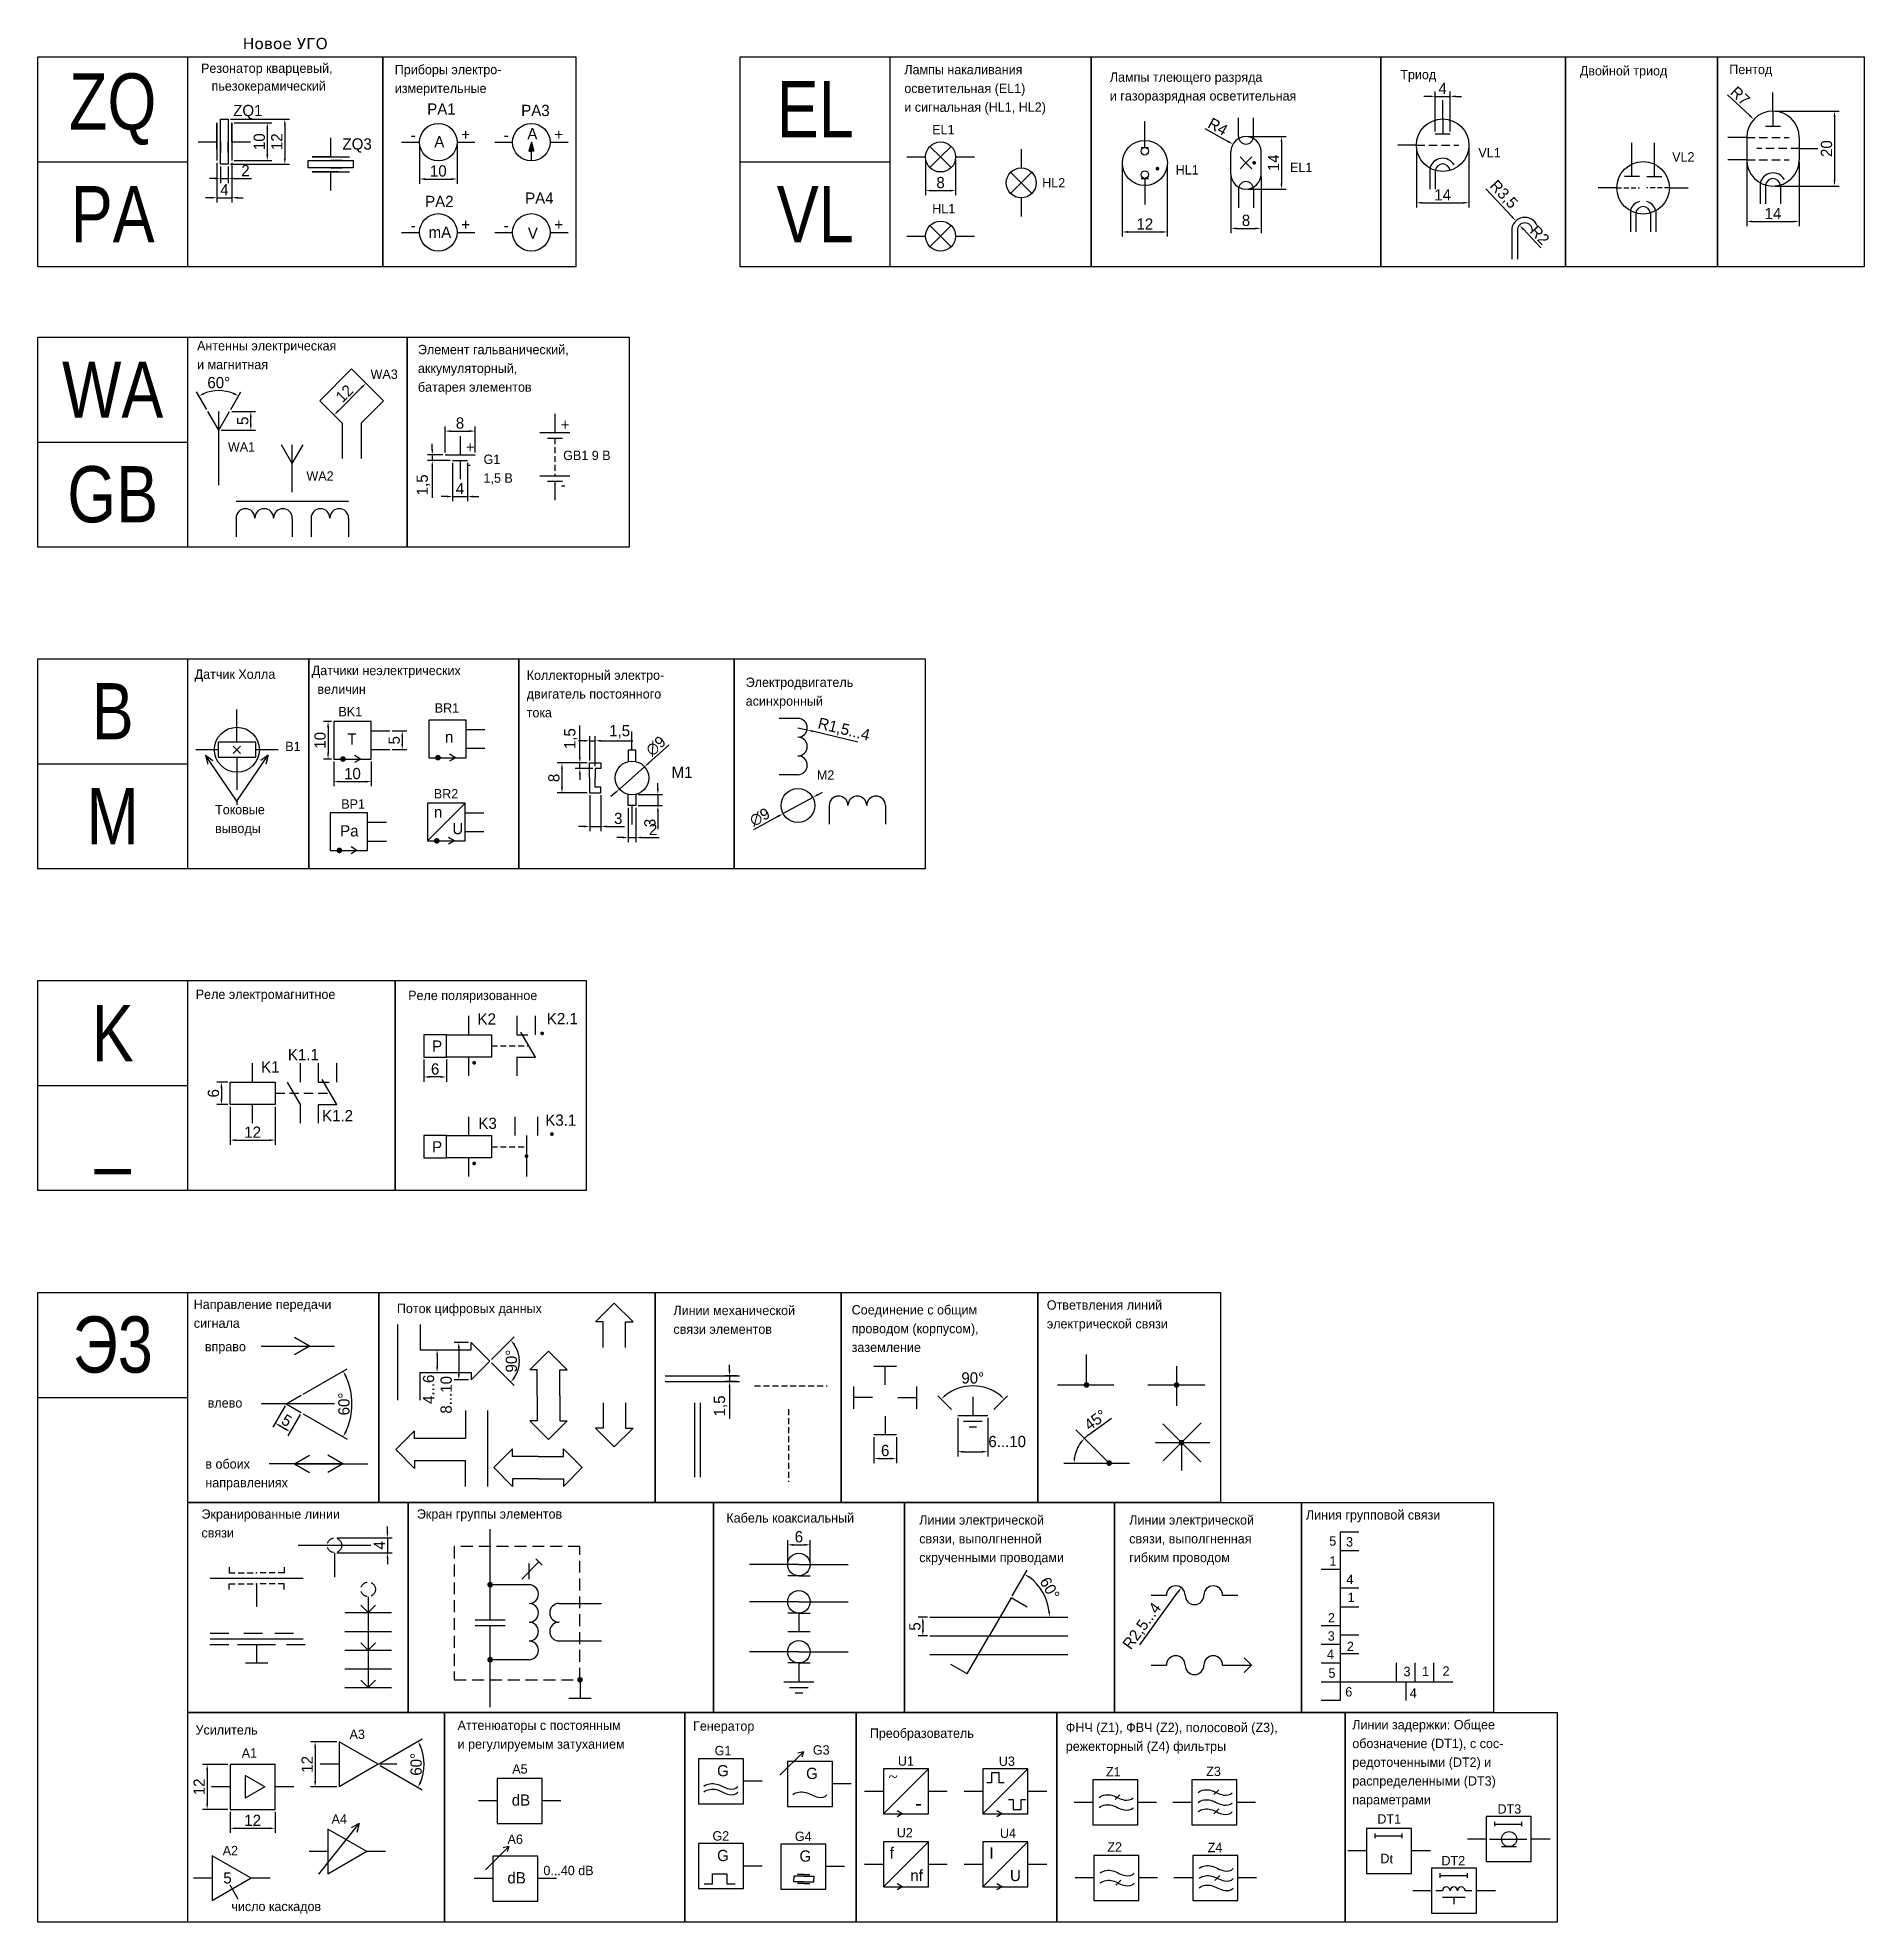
# Model space of a CAD drawing. Header units: millimetres. Extents: x 52 to 1332, y -528 to 1037.
# Drawn here: x 52 to 539, y -347 to 155 of the extents above; entities that cross this region are included whole.
import ezdxf

# ---------------------------------------------------------------- set-up
doc = ezdxf.new("R2010")
doc.units = ezdxf.units.MM
doc.linetypes.add('HIDDEN2', pattern=[4.7625, 3.175, -1.5875])
doc.styles.add('RR08', font='rr.shx', dxfattribs={"width": 0.8})
doc.styles.get("Standard").update_dxf_attribs({"font": 'standarteskd.shx', "height": 3})
doc.dimstyles.new('ISO-25', dxfattribs={"dimtxt": 2, "dimasz": 1.5, "dimexe": 1.25, "dimexo": 0.625, "dimtad": 1, "dimtxsty": 'Standard', "dimcen": 2.5, "dimadec": 0, "dimazin": 0, "dimtfac": 1, "dimtmove": 0, "dimatfit": 3, "dimfxl": 1, "dimarcsym": 0})

msp = doc.modelspace()

# ---------------------------------------------------------------- texts
at = {"color": 7, "linetype": 'Continuous'}
for s, height, p in [('Резонатор кварцевый,', 2.5, (95.872, 145.862)), ('Приборы электро-', 2.5, (147.536, 145.5)), ('Лампы накаливания', 2.5, (283.401, 145.485)), ('Лампы тлеющего разряда', 2.5, (338.193, 143.483)), ('пьезокерамический', 2.5, (98.681, 141.117)), ('измерительные', 2.5, (147.536, 140.5)), ('осветительная (EL1)', 2.5, (283.401, 140.485)), ('ZQ1', 3, (104.444, 134.336)), ('PA1', 3, (156.195, 134.728)), ('PA3', 3, (181.255, 134.353)), ('и сигнальная (HL1, HL2)', 2.5, (283.401, 135.485)), ('и газоразрядная осветительная', 2.5, (338.193, 138.483)), ('EL1', 2.5, (290.848, 129.509)), ('ZQ3', 3, (133.593, 125.419)), ('HL1', 2.5, (355.762, 118.762)), ('EL1', 2.5, (386.244, 119.42)), ('HL2', 2.5, (320.172, 115.3)), ('PA2', 3, (155.631, 110.079)), ('PA4', 3, (182.302, 110.968)), ('HL1', 2.5, (290.848, 108.398)), ('Антенны электрическая ', 2.5, (94.819, 71.844)), ('Элемент гальванический,', 2.5, (153.712, 70.83)), ('и магнитная', 2.5, (94.819, 66.844)), ('WA3', 2.5, (141.086, 64.258)), ('аккумуляторный,', 2.5, (153.712, 65.83)), ('батарея элементов', 2.5, (153.712, 60.83)), ('WA1', 2.5, (103.051, 44.881)), ('G1', 2.5, (171.204, 41.569)), ('GB1 9 B', 2.5, (192.443, 42.609)), ('WA2', 2.5, (123.985, 37.113)), ('1,5 B', 2.5, (171.204, 36.569)), ('Датчик Холла', 2.5, (94.178, -15.731)), ('Датчики неэлектрических', 2.5, (125.396, -14.745)), ('Коллекторный электро-', 2.5, (182.72, -15.998)), ('величин', 2.5, (126.903, -19.745)), ('двигатель постоянного', 2.5, (182.72, -20.998)), ('Электродвигатель', 2.5, (241.105, -17.899)), ('BK1', 2.5, (132.515, -25.72)), ('BR1', 2.5, (158.199, -24.741)), ('тока', 2.5, (182.72, -25.998)), ('асинхронный', 2.5, (241.105, -22.899)), ('В1', 2.5, (118.346, -35.018)), ('M1', 3, (221.347, -42.156)), ('M2', 2.5, (260.086, -42.647)), ('BR2', 2.5, (157.954, -47.627)), ('Токовые', 2.5, (99.627, -51.862)), ('BP1', 2.5, (133.265, -50.366)), ('выводы', 2.5, (99.627, -56.862)), ('Реле электромагнитное', 2.5, (94.461, -101.117)), ('Реле поляризованное', 2.5, (151.105, -101.401)), ('K2', 3, (169.603, -107.932)), ('K2.1', 3, (188.09, -107.837)), ('K1.1', 3, (119.035, -117.443)), ('K1', 3, (111.885, -120.728)), ('K1.2', 3, (128.155, -133.732)), ('K3', 3, (169.836, -135.762)), ('K3.1', 3, (187.681, -134.915)), ('Направление передачи', 2.5, (93.941, -183.8)), ('Поток цифровых данных', 2.5, (148.1, -184.883)), ('Линии механической', 2.5, (221.832, -185.413)), ('Соединение с общим', 2.5, (269.367, -185.249)), ('Ответвления линий', 2.5, (321.394, -183.966)), ('сигнала', 2.5, (93.941, -188.8)), ('связи элементов', 2.5, (221.832, -190.413)), ('проводом (корпусом),', 2.5, (269.367, -190.249)), ('электрической связи', 2.5, (321.394, -188.966)), ('вправо', 2.5, (96.902, -195.068)), ('заземление', 2.5, (269.367, -195.249)), ('влево', 2.5, (97.66, -210.081)), ('в обоих ', 2.5, (97.032, -226.35)), ('направлениях', 2.5, (97.032, -231.35)), ('Экранированные линии', 2.5, (95.991, -239.715)), ('Экран группы элементов', 2.5, (153.429, -239.691)), ('Кабель коаксиальный', 2.5, (235.954, -240.734)), ('Линии электрической', 2.5, (287.385, -241.293)), ('Линии электрической', 2.5, (343.377, -241.293)), ('Линия групповой связи', 2.5, (390.493, -239.933)), ('связи', 2.5, (95.991, -244.715)), ('связи, выполгненной', 2.5, (287.385, -246.293)), ('связи, выполгненная', 2.5, (343.377, -246.293)), ('5', 2.5, (396.711, -246.91)), ('3', 2.5, (401.193, -247.123)), ('скрученными проводами', 2.5, (287.385, -251.293)), ('гибким проводом', 2.5, (343.377, -251.293)), ('1', 2.5, (396.746, -252.26)), ('4', 2.5, (401.298, -257.12)), ('1', 2.5, (401.605, -261.914)), ('2', 2.5, (396.341, -267.377)), ('3', 2.5, (396.294, -272.23)), ('4', 2.5, (396.085, -277.124)), ('2', 2.5, (401.403, -275.008)), ('5', 2.5, (396.502, -282.123)), ('3', 2.5, (416.518, -281.71)), ('1', 2.5, (421.447, -281.685)), ('2', 2.5, (426.913, -281.6)), ('6', 2.5, (400.985, -287.123)), ('4', 2.5, (418.185, -287.439)), ('Усилитель', 2.5, (94.409, -297.272)), ('А3', 2.5, (135.488, -298.46)), ('Аттенюаторы с постоянным', 2.5, (164.287, -296.06)), ('Генератор', 2.5, (227.076, -296.25)), ('Преобразователь', 2.5, (274.212, -298.152)), ('ФНЧ (Z1), ФВЧ (Z2), полосовой (Z3),', 2.5, (326.455, -296.632)), ('Линии задержки: Общее', 2.5, (402.852, -295.889)), ('А1', 2.5, (106.729, -303.43)), ('и регулируемым затуханием', 2.5, (164.287, -301.06)), ('G1', 2.5, (232.824, -302.804)), ('G3', 2.5, (259.018, -302.624)), ('режекторный (Z4) фильтры', 2.5, (326.455, -301.632)), ('обозначение (DT1), с сос-', 2.5, (402.852, -300.889)), ('A5', 2.5, (178.865, -307.683)), ('U1', 2.5, (281.685, -305.59)), ('U3', 2.5, (308.612, -305.633)), ('Z1', 2.5, (337.156, -308.453)), ('Z3', 2.5, (363.904, -308.331)), ('редоточенными (DT2) и ', 2.5, (402.852, -305.889)), ('распределенными (DT3)', 2.5, (402.852, -310.889)), ('параметрами', 2.5, (402.852, -315.889)), ('DT3', 2.5, (441.572, -318.369)), ('А4', 2.5, (130.679, -321.077)), ('DT1', 2.5, (409.542, -321.031)), ('A6', 2.5, (177.607, -326.428)), ('G2', 2.5, (232.242, -325.547)), ('G4', 2.5, (254.216, -325.658)), ('U2', 2.5, (281.389, -324.686)), ('U4', 2.5, (308.908, -324.828)), ('Z2', 2.5, (337.545, -328.506)), ('Z4', 2.5, (364.293, -328.643)), ('А2', 2.5, (101.662, -329.466)), ('DT2', 2.5, (426.625, -332.149)), ('0...40 dB', 2.5, (187.168, -334.772)), ('число каскадов', 2.5, (103.972, -344.35))]:
    msp.add_text(s, height=height, dxfattribs=at).set_placement(p)
at = {"linetype": 'Continuous'}
for s, p in [('Триод', (415.652, 144.171)), ('Двойной триод', (463.52, 145.182)), ('Пентод', (503.376, 145.536)), ('VL1', (436.468, 123.328)), ('VL2', (488.148, 122.209))]:
    msp.add_text(s, height=2.5, dxfattribs=at).set_placement(p)
at = {"color": 7, "linetype": 'Continuous', "lineweight": -3, "attachment_point": 5, "style": 'RR08'}
for s, insert, char_height, width in [('{\\fVerdana|b0|i0|c204|p34;\\W1;\\C1;Новое УГО}', (118.336, 153.667), 3, 52.01922), ('{\\fArial|b0|i0|c0|p34;ZQ}', (72.326, 136.169), 15, 40), ('{\\fArial|b0|i0|c0|p34;EL}', (259.647, 136.169), 15, 40), ('{\\fArial|b0|i0|c0|p34;PA}', (72.326, 108.173), 15, 40), ('{\\fArial|b0|i0|c0|p34;VL}', (259.647, 108.173), 15, 40), ('{\\fArial|b0|i0|c0|p34;WA}', (72.326, 61.38), 15, 40), ('{\\fArial|b0|i0|c0|p34;GB}', (72.326, 33.384), 15, 40), ('{\\fArial|b0|i0|c0|p34;B}', (72.326, -24.372), 15, 40), ('{\\fArial|b0|i0|c0|p34;M}', (72.326, -52.368), 15, 40), ('{\\fArial|b0|i0|c0|p34;K}', (72.326, -110.206), 15, 40), ('{\\fArial|b0|i0|c0|p34;_}', (72.326, -138.202), 15, 40), ('{\\fArial|b0|i0|c204|p34;Э3}', (72.326, -193.364), 15, 40)]:
    msp.add_mtext(s, dxfattribs=dict(at, insert=insert, char_height=char_height, width=width))
at = {"linetype": 'Continuous', "char_height": 3, "attachment_point": 5}
for s, insert, rotation in [('R7', (506.289, 139.737), 316.96215), ('R3,5', (443.094, 113.339), 313.15421), ('R2', (452.844, 102.602), 313.15421)]:
    msp.add_mtext(s, dxfattribs=dict(at, insert=insert, rotation=rotation))
at = {"color": 7, "linetype": 'Continuous', "char_height": 3, "attachment_point": 5}
for s, insert, rotation in [('R4', (367.008, 131.53), 330.7056), ('{\\Fstandarteskd.shx;R1,5...4}', (267.259, -29.381), 346), ('{\\Fstandarteskd.shx;4...6}', (156.572, -205.194), 90), ('{\\Fstandarteskd.shx;8...10}', (161.253, -206.671), 90), ('{\\Fstandarteskd.shx;R2,5\\fProxy 1|b0|i0|c0|p2;...4}', (346.918, -268.452), 54)]:
    msp.add_mtext(s, dxfattribs=dict(at, insert=insert, rotation=rotation))
at = {"color": 7, "linetype": 'Continuous', "insert": (310.83, -219.145), "char_height": 3, "attachment_point": 5}
msp.add_mtext('{\\Fstandarteskd.shx;6...10}', dxfattribs=at)

# ---------------------------------------------------------------- blocks, each defined once
blk = doc.blocks.new('*D124')
at = {"color": 0, "linetype": 'Continuous', "lineweight": -2, "transparency": 16777216}
for p, q in [((424.95, 130.2), (424.95, 140.86)), ((428.95, 130.2), (428.95, 140.86)), ((423.45, 139.61), (421.95, 139.61)), ((424.95, 139.61), (428.95, 139.61)), ((430.45, 139.61), (431.95, 139.61))]:
    blk.add_line(p, q, dxfattribs=at)
at = {"color": 0, "linetype": 'Continuous', "lineweight": -3, "transparency": 16777216}
for points in [[(423.45, 139.86), (423.45, 139.36), (424.95, 139.61)], [(430.45, 139.86), (430.45, 139.36), (428.95, 139.61)]]:
    blk.add_solid(points, dxfattribs=at)
at = {"layer": 'Defpoints', "color": 0, "linetype": 'Continuous', "lineweight": -3, "transparency": 16777216}
for p in [(428.95, 139.61), (424.95, 129.58), (428.95, 129.58)]:
    blk.add_point(p, dxfattribs=at)
at = {"color": 0, "linetype": 'Continuous', "transparency": 16777216, "insert": (426.95, 141.74), "char_height": 3, "attachment_point": 5}
blk.add_mtext('4', dxfattribs=at)
blk = doc.blocks.new('*D125')
at = {"color": 0, "linetype": 'Continuous', "lineweight": -2, "transparency": 16777216}
for p, q in [((419.95, 125.95), (419.95, 109.98)), ((433.95, 125.95), (433.95, 109.98)), ((421.45, 111.23), (432.45, 111.23))]:
    blk.add_line(p, q, dxfattribs=at)
at = {"color": 0, "linetype": 'Continuous', "lineweight": -3, "transparency": 16777216}
for points in [[(421.45, 111.48), (421.45, 110.98), (419.95, 111.23)], [(432.45, 111.48), (432.45, 110.98), (433.95, 111.23)]]:
    blk.add_solid(points, dxfattribs=at)
at = {"layer": 'Defpoints', "color": 0, "linetype": 'Continuous', "lineweight": -3, "transparency": 16777216}
for p in [(419.95, 126.58), (433.95, 126.58), (433.95, 111.23)]:
    blk.add_point(p, dxfattribs=at)
at = {"color": 0, "linetype": 'Continuous', "transparency": 16777216, "insert": (426.95, 113.35), "char_height": 3, "attachment_point": 5}
blk.add_mtext('14', dxfattribs=at)
blk = doc.blocks.new('VL1')
at = {"linetype": 'Continuous'}
for p, q in [((194.16, 565.17), (194.16, 570.17)), ((194.16, 565.17), (194.16, 561.17)), ((187.16, 558.17), (182.16, 558.17)), ((192.16, 561.17), (194.16, 561.17)), ((194.16, 561.17), (196.16, 561.17)), ((190.77, 552.05), (190.77, 546.46)), ((192.18, 551.46), (192.18, 546.46))]:
    blk.add_line(p, q, dxfattribs=at)
at = {"linetype": 'HIDDEN2', "ltscale": 0.7}
blk.add_line((187.16, 558.17), (198.45, 558.17), dxfattribs=at)
at = {"linetype": 'Continuous'}
blk.add_circle((194.16, 558.17), 7, dxfattribs=at)
for radius, start, end in [(3.5, 30, 165.5225), (2, 8.2132, 171.7868)]:
    blk.add_arc((194.16, 551.17), radius, start, end, dxfattribs=at)
blk = doc.blocks.new('VL2')
at = {"linetype": 'Continuous'}
for p, q in [((241.12, 559.23), (241.12, 568.23)), ((247.12, 559.23), (247.12, 568.23)), ((241.12, 559.23), (239.12, 559.23)), ((243.12, 559.23), (241.12, 559.23)), ((245.12, 559.23), (247.12, 559.23)), ((247.12, 559.23), (249.12, 559.23)), ((237.12, 556.23), (232.12, 556.23)), ((251.12, 556.23), (256.12, 556.23)), ((240.73, 550.11), (240.73, 544.52)), ((242.14, 549.52), (242.14, 544.52)), ((246.1, 549.52), (246.1, 544.52)), ((247.51, 550.11), (247.51, 544.52))]:
    blk.add_line(p, q, dxfattribs=at)
at = {"linetype": 'HIDDEN2', "ltscale": 0.4}
for p, q in [((237.12, 556.23), (243.12, 556.23)), ((251.12, 556.23), (245.12, 556.23))]:
    blk.add_line(p, q, dxfattribs=at)
at = {"linetype": 'Continuous'}
blk.add_circle((244.12, 556.23), 7, dxfattribs=at)
for radius, start, end in [(3.5, 106.6015, 165.5225), (2, 8.2132, 171.7868), (3.5, 14.4775, 73.3985)]:
    blk.add_arc((244.12, 549.23), radius, start, end, dxfattribs=at)
blk = doc.blocks.new('pen')
at = {"linetype": 'Continuous'}
for p, q in [((293.8, 563.08), (293.8, 568.08)), ((293.8, 563.08), (293.8, 559.08)), ((291.8, 559.08), (293.8, 559.08)), ((293.8, 559.08), (295.8, 559.08)), ((286.8, 556.08), (281.8, 556.08)), ((286.8, 556.08), (286.8, 550.08)), ((300.8, 556.08), (300.8, 553.08)), ((300.8, 553.08), (305.8, 553.08)), ((300.8, 553.08), (300.8, 550.08)), ((286.8, 550.08), (281.8, 550.08)), ((290.41, 543.96), (290.41, 538.37)), ((291.82, 543.37), (291.82, 538.37)), ((295.78, 543.37), (295.78, 538.37))]:
    blk.add_line(p, q, dxfattribs=at)
at = {"linetype": 'HIDDEN2', "ltscale": 0.7}
for p, q in [((286.8, 556.08), (298.1, 556.08)), ((300.8, 553.08), (289.51, 553.08)), ((286.8, 550.08), (298.1, 550.08))]:
    blk.add_line(p, q, dxfattribs=at)
at = {"linetype": 'Continuous'}
for centre, radius, start, end in [((293.8, 556.08), 7, 0, 180), ((293.8, 550.08), 7, 180, 0), ((293.8, 543.08), 3.5, 30, 165.5225), ((293.8, 543.08), 2, 8.2132, 171.7868)]:
    blk.add_arc(centre, radius, start, end, dxfattribs=at)
blk = doc.blocks.new('*D128')
at = {"color": 0, "linetype": 'Continuous', "lineweight": -2, "transparency": 16777216}
for p, q in [((515.65, 135.67), (532.68, 135.67)), ((531.43, 134.17), (531.43, 117.17)), ((515.65, 115.67), (532.68, 115.67))]:
    blk.add_line(p, q, dxfattribs=at)
at = {"color": 0, "linetype": 'Continuous', "lineweight": -3, "transparency": 16777216}
for points in [[(531.18, 134.17), (531.68, 134.17), (531.43, 135.67)], [(531.18, 117.17), (531.68, 117.17), (531.43, 115.67)]]:
    blk.add_solid(points, dxfattribs=at)
at = {"layer": 'Defpoints', "color": 0, "linetype": 'Continuous', "lineweight": -3, "transparency": 16777216}
for p in [(515.03, 135.67), (515.03, 115.67), (531.43, 115.67)]:
    blk.add_point(p, dxfattribs=at)
at = {"color": 0, "linetype": 'Continuous', "transparency": 16777216, "insert": (529.3, 125.67), "char_height": 3, "attachment_point": 5, "rotation": 90}
blk.add_mtext('20', dxfattribs=at)
blk = doc.blocks.new('*D129')
at = {"color": 0, "linetype": 'Continuous', "lineweight": -2, "transparency": 16777216}
for p, q in [((508.03, 122.04), (508.03, 104.99)), ((522.03, 122.04), (522.03, 104.99)), ((509.53, 106.24), (520.53, 106.24))]:
    blk.add_line(p, q, dxfattribs=at)
at = {"color": 0, "linetype": 'Continuous', "lineweight": -3, "transparency": 16777216}
for points in [[(509.53, 106.49), (509.53, 105.99), (508.03, 106.24)], [(520.53, 106.49), (520.53, 105.99), (522.03, 106.24)]]:
    blk.add_solid(points, dxfattribs=at)
at = {"layer": 'Defpoints', "color": 0, "linetype": 'Continuous', "lineweight": -3, "transparency": 16777216}
for p in [(508.03, 122.67), (522.03, 122.67), (522.03, 106.24)]:
    blk.add_point(p, dxfattribs=at)
at = {"color": 0, "linetype": 'Continuous', "transparency": 16777216, "insert": (515.03, 108.37), "char_height": 3, "attachment_point": 5}
blk.add_mtext('14', dxfattribs=at)
blk = doc.blocks.new('SA9')
at = {"linetype": 'Continuous'}
for p, q in [((423.61, 563.14), (423.61, 558.14)), ((428.61, 558.14), (428.61, 563.14)), ((423.61, 558.14), (426.61, 558.14)), ((428.61, 552.14), (424.74, 558.84)), ((423.61, 552.14), (428.61, 552.14)), ((423.61, 552.14), (423.61, 547.14))]:
    blk.add_line(p, q, dxfattribs=at)
blk = doc.blocks.new('SA1')
at = {"linetype": 'Continuous'}
for p, q in [((315.87, 554.68), (321.87, 558.14)), ((310.87, 554.68), (315.87, 554.68)), ((321.87, 554.68), (326.87, 554.68))]:
    blk.add_line(p, q, dxfattribs=at)
blk = doc.blocks.new('K!')
at = {"color": 7, "linetype": 'Continuous'}
for p, q in [((74.36, 438.37), (74.36, 443.37)), ((68.36, 432.37), (68.36, 438.37)), ((68.36, 438.37), (74.36, 438.37)), ((74.36, 438.37), (80.36, 438.37)), ((80.36, 438.37), (80.36, 435.37)), ((80.36, 438.37), (80.36, 432.37)), ((80.36, 432.37), (68.36, 432.37)), ((74.36, 427.37), (74.36, 432.37))]:
    blk.add_line(p, q, dxfattribs=at)
at = {"color": 7, "linetype": 'HIDDEN2', "ltscale": 0.8}
blk.add_line((80.36, 435.37), (95.05, 435.37), dxfattribs=at)
at = {"linetype": 'Continuous', "rotation": 90}
blk.add_blockref('SA1', (641.77, 116.5), dxfattribs=at)
at = {"linetype": 'Continuous'}
blk.add_blockref('SA9', (-331.82, -119.77), dxfattribs=at)
blk = doc.blocks.new('*D193')
at = {"color": 0, "linetype": 'Continuous', "lineweight": -2, "transparency": 16777216}
for p, q in [((103.01, -123.25), (100.06, -123.25)), ((101.31, -124.75), (101.31, -127.75)), ((103.01, -129.25), (100.06, -129.25))]:
    blk.add_line(p, q, dxfattribs=at)
at = {"color": 0, "linetype": 'Continuous', "lineweight": -3, "transparency": 16777216}
for points in [[(101.06, -124.75), (101.56, -124.75), (101.31, -123.25)], [(101.06, -127.75), (101.56, -127.75), (101.31, -129.25)]]:
    blk.add_solid(points, dxfattribs=at)
at = {"layer": 'Defpoints', "color": 0, "linetype": 'Continuous', "lineweight": -3, "transparency": 16777216}
for p in [(103.64, -123.25), (101.31, -129.25), (103.64, -129.25)]:
    blk.add_point(p, dxfattribs=at)
at = {"color": 0, "linetype": 'Continuous', "transparency": 16777216, "insert": (99.19, -126.25), "char_height": 3, "attachment_point": 5, "rotation": 90}
blk.add_mtext('6', dxfattribs=at)
blk = doc.blocks.new('*D194')
at = {"color": 0, "linetype": 'Continuous', "lineweight": -2, "transparency": 16777216}
for p, q in [((103.64, -129.88), (103.64, -140)), ((115.64, -129.88), (115.64, -140)), ((105.14, -138.75), (114.14, -138.75))]:
    blk.add_line(p, q, dxfattribs=at)
at = {"color": 0, "linetype": 'Continuous', "lineweight": -3, "transparency": 16777216}
for points in [[(105.14, -138.5), (105.14, -139), (103.64, -138.75)], [(114.14, -138.5), (114.14, -139), (115.64, -138.75)]]:
    blk.add_solid(points, dxfattribs=at)
at = {"layer": 'Defpoints', "color": 0, "linetype": 'Continuous', "lineweight": -3, "transparency": 16777216}
for p in [(103.64, -129.25), (115.64, -129.25), (115.64, -138.75)]:
    blk.add_point(p, dxfattribs=at)
at = {"color": 0, "linetype": 'Continuous', "transparency": 16777216, "insert": (109.64, -136.63), "char_height": 3, "attachment_point": 5}
blk.add_mtext('12', dxfattribs=at)
blk = doc.blocks.new('K2')
at = {"color": 7, "linetype": 'Continuous'}
for p, q in [((149.35, 450.55), (149.35, 455.55)), ((137.35, 450.55), (137.35, 444.55)), ((143.35, 450.55), (137.35, 450.55)), ((143.35, 450.55), (149.35, 450.55)), ((143.35, 444.55), (143.35, 450.55)), ((149.35, 450.55), (155.35, 450.55)), ((155.35, 450.55), (155.35, 444.55)), ((155.35, 450.55), (155.35, 447.55)), ((137.35, 444.55), (143.35, 444.55)), ((155.35, 444.55), (143.35, 444.55)), ((149.35, 439.55), (149.35, 444.55))]:
    blk.add_line(p, q, dxfattribs=at)
at = {"color": 7, "linetype": 'HIDDEN2', "ltscale": 0.5}
blk.add_line((155.35, 447.55), (165.36, 447.55), dxfattribs=at)
at = {"color": 7, "linetype": 'Continuous', "const_width": 0.5}
for points in [[(168.62, 450.9, 1), (169.12, 450.9, 1)], [(150.5, 443.07, 1), (151, 443.07, 1)]]:
    blk.add_lwpolyline(points, format="xyb", close=True, dxfattribs=at)
at = {"linetype": 'Continuous'}
blk.add_blockref('SA9', (-261.52, -107.59), dxfattribs=at)
at = {"color": 7, "linetype": 'Continuous'}
blk.add_text('P', height=3, dxfattribs=at).set_placement((139.54, 446.02))
blk = doc.blocks.new('*D196')
at = {"color": 0, "linetype": 'Continuous', "lineweight": -2, "transparency": 16777216}
for p, q in [((155.3, -117.26), (155.3, -123.16)), ((161.3, -117.26), (161.3, -123.16)), ((159.8, -121.91), (156.8, -121.91))]:
    blk.add_line(p, q, dxfattribs=at)
at = {"color": 0, "linetype": 'Continuous', "lineweight": -3, "transparency": 16777216}
for points in [[(156.8, -121.66), (156.8, -122.16), (155.3, -121.91)], [(159.8, -121.66), (159.8, -122.16), (161.3, -121.91)]]:
    blk.add_solid(points, dxfattribs=at)
at = {"layer": 'Defpoints', "color": 0, "linetype": 'Continuous', "lineweight": -3, "transparency": 16777216}
for p in [(155.3, -116.63), (161.3, -116.63), (155.3, -121.91)]:
    blk.add_point(p, dxfattribs=at)
at = {"color": 0, "linetype": 'Continuous', "transparency": 16777216, "insert": (158.3, -119.79), "char_height": 3, "attachment_point": 5}
blk.add_mtext('6', dxfattribs=at)
blk = doc.blocks.new('K3')
at = {"color": 7, "linetype": 'Continuous'}
for p, q in [((149.35, 428.49), (149.35, 433.49)), ((143.35, 428.49), (137.35, 428.49)), ((137.35, 428.49), (137.35, 422.49)), ((143.35, 422.49), (143.35, 428.49)), ((143.35, 428.49), (149.35, 428.49)), ((149.35, 428.49), (155.35, 428.49)), ((155.35, 428.49), (155.35, 425.49)), ((155.35, 428.49), (155.35, 422.49)), ((137.35, 422.49), (143.35, 422.49)), ((155.35, 422.49), (143.35, 422.49)), ((149.35, 417.49), (149.35, 422.49))]:
    blk.add_line(p, q, dxfattribs=at)
at = {"linetype": 'Continuous'}
for p, q in [((161.71, 428.49), (161.71, 433.49)), ((167.71, 428.49), (167.71, 433.49)), ((164.71, 428.49), (164.71, 417.49))]:
    blk.add_line(p, q, dxfattribs=at)
at = {"color": 7, "linetype": 'HIDDEN2', "ltscale": 0.5}
blk.add_line((155.35, 425.49), (164.71, 425.49), dxfattribs=at)
at = {"color": 7, "linetype": 'Continuous', "const_width": 0.5}
for points in [[(171.23, 428.84, 1), (171.73, 428.84, 1)], [(164.46, 422.95, 1), (164.96, 422.95, 1)], [(150.5, 421.01, 1), (151, 421.01, 1)]]:
    blk.add_lwpolyline(points, format="xyb", close=True, dxfattribs=at)
at = {"color": 7, "linetype": 'Continuous'}
blk.add_text('P', height=3, dxfattribs=at).set_placement((139.54, 423.95))
blk = doc.blocks.new('*D231')
at = {"color": 0, "linetype": 'Continuous', "lineweight": -2, "transparency": 16777216}
for p, q in [((101.11, 120.9), (101.11, 116.43)), ((103.11, 120.9), (103.11, 116.43)), ((99.61, 117.68), (98.11, 117.68)), ((101.11, 117.68), (103.11, 117.68)), ((104.61, 117.68), (109.36, 117.68))]:
    blk.add_line(p, q, dxfattribs=at)
at = {"color": 0, "linetype": 'Continuous', "lineweight": -3, "transparency": 16777216}
for points in [[(99.61, 117.93), (99.61, 117.43), (101.11, 117.68)], [(104.61, 117.93), (104.61, 117.43), (103.11, 117.68)]]:
    blk.add_solid(points, dxfattribs=at)
at = {"layer": 'Defpoints', "color": 0, "linetype": 'Continuous', "lineweight": -3, "transparency": 16777216}
for p in [(101.11, 121.52), (103.11, 121.52), (103.11, 117.68)]:
    blk.add_point(p, dxfattribs=at)
at = {"color": 0, "linetype": 'Continuous', "transparency": 16777216, "insert": (107.73, 119.8), "char_height": 3, "attachment_point": 5}
blk.add_mtext('2', dxfattribs=at)
blk = doc.blocks.new('*D232')
at = {"color": 0, "linetype": 'Continuous', "lineweight": -2, "transparency": 16777216}
for p, q in [((100.11, 121.9), (100.11, 111.33)), ((104.11, 121.9), (104.11, 111.33)), ((98.61, 112.58), (97.11, 112.58)), ((100.11, 112.58), (104.11, 112.58)), ((105.61, 112.58), (107.11, 112.58))]:
    blk.add_line(p, q, dxfattribs=at)
at = {"color": 0, "linetype": 'Continuous', "lineweight": -3, "transparency": 16777216}
for points in [[(98.61, 112.83), (98.61, 112.33), (100.11, 112.58)], [(105.61, 112.83), (105.61, 112.33), (104.11, 112.58)]]:
    blk.add_solid(points, dxfattribs=at)
at = {"layer": 'Defpoints', "color": 0, "linetype": 'Continuous', "lineweight": -3, "transparency": 16777216}
for p in [(100.11, 122.52), (104.11, 122.52), (104.11, 112.58)]:
    blk.add_point(p, dxfattribs=at)
at = {"color": 0, "linetype": 'Continuous', "transparency": 16777216, "insert": (102.11, 114.7), "char_height": 3, "attachment_point": 5}
blk.add_mtext('4', dxfattribs=at)
blk = doc.blocks.new('*D233')
at = {"color": 0, "linetype": 'Continuous', "lineweight": -2, "transparency": 16777216}
for p, q in [((104.73, 132.52), (114.8, 132.52)), ((113.55, 131.02), (113.55, 124.02)), ((104.73, 122.52), (114.8, 122.52))]:
    blk.add_line(p, q, dxfattribs=at)
at = {"color": 0, "linetype": 'Continuous', "lineweight": -3, "transparency": 16777216}
for points in [[(113.3, 131.02), (113.8, 131.02), (113.55, 132.52)], [(113.3, 124.02), (113.8, 124.02), (113.55, 122.52)]]:
    blk.add_solid(points, dxfattribs=at)
at = {"layer": 'Defpoints', "color": 0, "linetype": 'Continuous', "lineweight": -3, "transparency": 16777216}
for p in [(104.11, 132.52), (104.11, 122.52), (113.55, 122.52)]:
    blk.add_point(p, dxfattribs=at)
at = {"color": 0, "linetype": 'Continuous', "transparency": 16777216, "insert": (111.43, 127.52), "char_height": 3, "attachment_point": 5, "rotation": 90}
blk.add_mtext('10', dxfattribs=at)
blk = doc.blocks.new('*D234')
at = {"color": 0, "linetype": 'Continuous', "lineweight": -2, "transparency": 16777216}
for p, q in [((103.73, 133.52), (119.46, 133.52)), ((118.21, 132.02), (118.21, 123.02)), ((103.73, 121.52), (119.46, 121.52))]:
    blk.add_line(p, q, dxfattribs=at)
at = {"color": 0, "linetype": 'Continuous', "lineweight": -3, "transparency": 16777216}
for points in [[(117.96, 132.02), (118.46, 132.02), (118.21, 133.52)], [(117.96, 123.02), (118.46, 123.02), (118.21, 121.52)]]:
    blk.add_solid(points, dxfattribs=at)
at = {"layer": 'Defpoints', "color": 0, "linetype": 'Continuous', "lineweight": -3, "transparency": 16777216}
for p in [(103.11, 133.52), (103.11, 121.52), (118.21, 121.52)]:
    blk.add_point(p, dxfattribs=at)
at = {"color": 0, "linetype": 'Continuous', "transparency": 16777216, "insert": (116.08, 127.52), "char_height": 3, "attachment_point": 5, "rotation": 90}
blk.add_mtext('12', dxfattribs=at)
blk = doc.blocks.new('PA1')
at = {"color": 7, "linetype": 'Continuous'}
for p, q in [((546.92, 443.89), (551.7, 443.89)), ((561.7, 443.89), (566.48, 443.89))]:
    blk.add_line(p, q, dxfattribs=at)
blk.add_circle((556.7, 443.89), 5, dxfattribs=at)
for s, p in [('-', (549.33, 444.28)), ('A', (555.63, 442.51)), ('+', (562.83, 444.48))]:
    blk.add_text(s, height=3, dxfattribs=at).set_placement(p)
blk = doc.blocks.new('*D237')
at = {"color": 0, "linetype": 'Continuous', "lineweight": -2, "transparency": 16777216}
for p, q in [((154.15, 126.75), (154.15, 116.31)), ((164.15, 126.75), (164.15, 116.31)), ((155.65, 117.56), (162.65, 117.56))]:
    blk.add_line(p, q, dxfattribs=at)
at = {"color": 0, "linetype": 'Continuous', "lineweight": -3, "transparency": 16777216}
for points in [[(155.65, 117.81), (155.65, 117.31), (154.15, 117.56)], [(162.65, 117.81), (162.65, 117.31), (164.15, 117.56)]]:
    blk.add_solid(points, dxfattribs=at)
at = {"layer": 'Defpoints', "color": 0, "linetype": 'Continuous', "lineweight": -3, "transparency": 16777216}
for p in [(154.15, 127.37), (164.15, 127.37), (164.15, 117.56)]:
    blk.add_point(p, dxfattribs=at)
at = {"color": 0, "linetype": 'Continuous', "transparency": 16777216, "insert": (159.15, 119.69), "char_height": 3, "attachment_point": 5}
blk.add_mtext('10', dxfattribs=at)
blk = doc.blocks.new('PA2')
at = {"color": 7, "linetype": 'Continuous'}
for p, q in [((543.54, 422.93), (548.32, 422.93)), ((558.32, 422.93), (563.1, 422.93))]:
    blk.add_line(p, q, dxfattribs=at)
blk.add_circle((553.32, 422.93), 5, dxfattribs=at)
for s, p in [('-', (545.95, 423.32)), ('mA', (550.73, 421.48)), ('+', (559.45, 423.53))]:
    blk.add_text(s, height=3, dxfattribs=at).set_placement(p)
blk = doc.blocks.new('PA3')
at = {"linetype": 'Continuous'}
h = blk.add_hatch(color=7, dxfattribs=at)
h.paths.add_polyline_path([(578.13, 444.62), (578.77, 444.62), (578.13, 446.98)])
h.paths.add_polyline_path([(578.13, 446.98), (577.5, 444.62), (578.13, 444.62)])
at = {"color": 7, "linetype": 'Continuous'}
for p, q in [((568.35, 446.98), (573.13, 446.98)), ((578.13, 446.98), (577.5, 444.62)), ((577.5, 444.62), (578.13, 444.62)), ((578.13, 441.98), (578.13, 446.98)), ((578.13, 446.98), (578.77, 444.62)), ((578.77, 444.62), (578.13, 444.62)), ((583.13, 446.98), (587.91, 446.98))]:
    blk.add_line(p, q, dxfattribs=at)
blk.add_circle((578.13, 446.98), 5, dxfattribs=at)
for s, p in [('-', (570.76, 447.37)), ('A', (577.06, 447.75)), ('+', (584.26, 447.58))]:
    blk.add_text(s, height=3, dxfattribs=at).set_placement(p)
blk = doc.blocks.new('PA4')
at = {"color": 7, "linetype": 'Continuous'}
for p, q in [((568.35, 422.93), (573.13, 422.93)), ((583.13, 422.93), (587.91, 422.93))]:
    blk.add_line(p, q, dxfattribs=at)
blk.add_circle((578.13, 422.93), 5, dxfattribs=at)
for s, p in [('-', (570.76, 423.32)), ('V', (577.19, 421.23)), ('+', (584.26, 423.53))]:
    blk.add_text(s, height=3, dxfattribs=at).set_placement(p)
blk = doc.blocks.new('M1')
at = {"color": 7, "linetype": 'Continuous'}
for p, q in [((619.44, 440.22), (619.44, 445.22)), ((618.44, 440.22), (618.44, 437.22)), ((620.44, 440.22), (618.44, 440.22)), ((620.44, 437.22), (620.44, 440.22)), ((608.15, 432.83), (608.15, 436.83)), ((608.15, 436.83), (611.15, 436.83)), ((608.15, 432.83), (608.15, 428.83)), ((611.15, 435.33), (609.65, 435.33)), ((609.65, 435.33), (609.65, 432.83)), ((609.65, 430.33), (609.65, 432.83)), ((611.15, 436.83), (611.15, 435.33)), ((608.15, 428.83), (611.15, 428.83)), ((611.15, 430.33), (609.65, 430.33)), ((611.15, 428.83), (611.15, 430.33)), ((618.44, 425.45), (618.44, 428.45)), ((620.44, 428.45), (620.44, 425.45)), ((620.44, 425.45), (618.44, 425.45)), ((619.44, 425.45), (619.44, 420.45))]:
    blk.add_line(p, q, dxfattribs=at)
blk.add_circle((619.44, 432.83), 4.5, dxfattribs=at)
blk = doc.blocks.new('*D242')
at = {"color": 0, "linetype": 'Continuous', "lineweight": -2, "transparency": 16777216}
for p, q in [((217.69, -45.05), (217.69, -43.55)), ((212.42, -46.55), (218.94, -46.55)), ((212.42, -49.55), (218.94, -49.55)), ((217.69, -46.55), (217.69, -49.55)), ((217.69, -51.05), (217.69, -55.8))]:
    blk.add_line(p, q, dxfattribs=at)
at = {"color": 0, "linetype": 'Continuous', "lineweight": -3, "transparency": 16777216}
for points in [[(217.44, -45.05), (217.94, -45.05), (217.69, -46.55)], [(217.44, -51.05), (217.94, -51.05), (217.69, -49.55)]]:
    blk.add_solid(points, dxfattribs=at)
at = {"layer": 'Defpoints', "color": 0, "linetype": 'Continuous', "lineweight": -3, "transparency": 16777216}
for p in [(211.79, -46.55), (211.79, -49.55), (217.69, -49.55)]:
    blk.add_point(p, dxfattribs=at)
at = {"color": 0, "linetype": 'Continuous', "transparency": 16777216, "insert": (215.57, -54.17), "char_height": 3, "attachment_point": 5, "rotation": 90}
blk.add_mtext('3', dxfattribs=at)
blk = doc.blocks.new('*D243')
at = {"color": 0, "linetype": 'Continuous', "lineweight": -2, "transparency": 16777216}
for p, q in [((209.79, -50.17), (209.79, -59.3)), ((211.79, -50.17), (211.79, -59.3)), ((208.29, -58.05), (206.79, -58.05)), ((209.79, -58.05), (211.79, -58.05)), ((213.29, -58.05), (218.04, -58.05))]:
    blk.add_line(p, q, dxfattribs=at)
at = {"color": 0, "linetype": 'Continuous', "lineweight": -3, "transparency": 16777216}
for points in [[(208.29, -57.8), (208.29, -58.3), (209.79, -58.05)], [(213.29, -57.8), (213.29, -58.3), (211.79, -58.05)]]:
    blk.add_solid(points, dxfattribs=at)
at = {"layer": 'Defpoints', "color": 0, "linetype": 'Continuous', "lineweight": -3, "transparency": 16777216}
for p in [(209.79, -49.55), (211.79, -49.55), (211.79, -58.05)]:
    blk.add_point(p, dxfattribs=at)
at = {"color": 0, "linetype": 'Continuous', "transparency": 16777216, "insert": (216.42, -55.92), "char_height": 3, "attachment_point": 5}
blk.add_mtext('2', dxfattribs=at)
blk = doc.blocks.new('*D244')
at = {"color": 0, "linetype": 'Continuous', "lineweight": -2, "transparency": 16777216}
for p, q in [((199.51, -46.78), (199.51, -56.34)), ((202.51, -46.78), (202.51, -56.34)), ((198.01, -55.09), (196.51, -55.09)), ((199.51, -55.09), (202.51, -55.09)), ((204.01, -55.09), (208.76, -55.09))]:
    blk.add_line(p, q, dxfattribs=at)
at = {"color": 0, "linetype": 'Continuous', "lineweight": -3, "transparency": 16777216}
for points in [[(198.01, -54.84), (198.01, -55.34), (199.51, -55.09)], [(204.01, -54.84), (204.01, -55.34), (202.51, -55.09)]]:
    blk.add_solid(points, dxfattribs=at)
at = {"layer": 'Defpoints', "color": 0, "linetype": 'Continuous', "lineweight": -3, "transparency": 16777216}
for p in [(199.51, -46.16), (202.51, -46.16), (202.51, -55.09)]:
    blk.add_point(p, dxfattribs=at)
at = {"color": 0, "linetype": 'Continuous', "transparency": 16777216, "insert": (207.13, -52.96), "char_height": 3, "attachment_point": 5}
blk.add_mtext('3', dxfattribs=at)
blk = doc.blocks.new('*D245')
at = {"color": 0, "linetype": 'Continuous', "lineweight": -2, "transparency": 16777216}
for p, q in [((196.89, -36.66), (196.89, -28.19)), ((198.88, -38.16), (195.64, -38.16)), ((200.38, -39.66), (195.64, -39.66)), ((196.89, -39.66), (196.89, -38.16)), ((196.89, -41.16), (196.89, -42.66))]:
    blk.add_line(p, q, dxfattribs=at)
at = {"color": 0, "linetype": 'Continuous', "lineweight": -3, "transparency": 16777216}
for points in [[(196.64, -36.66), (197.14, -36.66), (196.89, -38.16)], [(196.64, -41.16), (197.14, -41.16), (196.89, -39.66)]]:
    blk.add_solid(points, dxfattribs=at)
at = {"layer": 'Defpoints', "color": 0, "linetype": 'Continuous', "lineweight": -3, "transparency": 16777216}
for p in [(196.89, -38.16), (199.51, -38.16), (201.01, -39.66)]:
    blk.add_point(p, dxfattribs=at)
at = {"color": 0, "linetype": 'Continuous', "transparency": 16777216, "insert": (194.48, -31.68), "char_height": 3, "attachment_point": 5, "rotation": 90}
blk.add_mtext('1,5', dxfattribs=at)
blk = doc.blocks.new('*D246')
at = {"color": 0, "linetype": 'Continuous', "lineweight": -2, "transparency": 16777216}
for p, q in [((198.88, -38.16), (190.86, -38.16)), ((192.11, -39.66), (192.11, -44.66)), ((198.88, -46.16), (190.86, -46.16))]:
    blk.add_line(p, q, dxfattribs=at)
at = {"color": 0, "linetype": 'Continuous', "lineweight": -3, "transparency": 16777216}
for points in [[(191.86, -39.66), (192.36, -39.66), (192.11, -38.16)], [(191.86, -44.66), (192.36, -44.66), (192.11, -46.16)]]:
    blk.add_solid(points, dxfattribs=at)
at = {"layer": 'Defpoints', "color": 0, "linetype": 'Continuous', "lineweight": -3, "transparency": 16777216}
for p in [(199.51, -38.16), (192.11, -46.16), (199.51, -46.16)]:
    blk.add_point(p, dxfattribs=at)
at = {"color": 0, "linetype": 'Continuous', "transparency": 16777216, "insert": (189.98, -42.16), "char_height": 3, "attachment_point": 5, "rotation": 90}
blk.add_mtext('8', dxfattribs=at)
blk = doc.blocks.new('*D247')
at = {"color": 0, "linetype": 'Continuous', "lineweight": -2, "transparency": 16777216}
for p, q in [((198.01, -32.25), (196.51, -32.25)), ((199.51, -37.53), (199.51, -31)), ((199.51, -32.25), (201.01, -32.25)), ((201.01, -39.03), (201.01, -31)), ((202.51, -32.25), (210.97, -32.25))]:
    blk.add_line(p, q, dxfattribs=at)
at = {"color": 0, "linetype": 'Continuous', "lineweight": -3, "transparency": 16777216}
for points in [[(198.01, -32), (198.01, -32.5), (199.51, -32.25)], [(202.51, -32), (202.51, -32.5), (201.01, -32.25)]]:
    blk.add_solid(points, dxfattribs=at)
at = {"layer": 'Defpoints', "color": 0, "linetype": 'Continuous', "lineweight": -3, "transparency": 16777216}
for p in [(201.01, -32.25), (199.51, -38.16), (201.01, -39.66)]:
    blk.add_point(p, dxfattribs=at)
at = {"color": 0, "linetype": 'Continuous', "transparency": 16777216, "insert": (207.49, -29.84), "char_height": 3, "attachment_point": 5}
blk.add_mtext('1,5', dxfattribs=at)
blk = doc.blocks.new('*D248')
at = {"color": 0, "linetype": 'Continuous', "lineweight": -2, "transparency": 16777216}
for p, q in [((220.74, -33.3), (215.28, -38.17)), ((207.43, -45.15), (214.15, -39.17)), ((206.31, -46.15), (205.19, -47.15))]:
    blk.add_line(p, q, dxfattribs=at)
at = {"color": 0, "linetype": 'Continuous', "lineweight": -3, "transparency": 16777216}
for points in [[(215.11, -37.98), (215.44, -38.35), (214.15, -39.17)], [(206.15, -45.96), (206.48, -46.33), (207.43, -45.15)]]:
    blk.add_solid(points, dxfattribs=at)
at = {"layer": 'Defpoints', "color": 0, "linetype": 'Continuous', "lineweight": -3, "transparency": 16777216}
for p in [(214.15, -39.17), (207.43, -45.15)]:
    blk.add_point(p, dxfattribs=at)
at = {"color": 0, "linetype": 'Continuous', "transparency": 16777216, "insert": (217.16, -33.65), "char_height": 3, "attachment_point": 5, "rotation": 41.685}
blk.add_mtext('∅9', dxfattribs=at)
blk = doc.blocks.new('M2')
at = {"linetype": 'Continuous'}
for p, q in [((99.62, 399.28), (94.62, 399.28)), ((99.62, 384.28), (94.62, 384.28)), ((107.96, 376.06), (107.96, 371.06)), ((122.96, 376.06), (122.96, 371.06))]:
    blk.add_line(p, q, dxfattribs=at)
at = {"color": 7, "linetype": 'Continuous'}
blk.add_circle((99.62, 376.06), 4.5, dxfattribs=at)
at = {"linetype": 'Continuous'}
for centre, start, end in [((99.62, 396.78), 270, 90), ((99.62, 391.78), 270, 90), ((99.62, 386.78), 270, 90), ((110.46, 376.06), 0, 180), ((115.46, 376.06), 0, 180), ((120.46, 376.06), 0, 180)]:
    blk.add_arc(centre, 2.5, start, end, dxfattribs=at)
blk = doc.blocks.new('*D250')
at = {"color": 0, "linetype": 'Continuous', "lineweight": -2, "transparency": 16777216}
for p, q in [((258.98, -47.36), (251.07, -51.65)), ((260.3, -46.64), (261.62, -45.92)), ((243.32, -55.87), (249.76, -52.37))]:
    blk.add_line(p, q, dxfattribs=at)
at = {"color": 0, "linetype": 'Continuous', "lineweight": -3, "transparency": 16777216}
for points in [[(260.18, -46.42), (260.42, -46.86), (258.98, -47.36)], [(249.64, -52.15), (249.88, -52.59), (251.07, -51.65)]]:
    blk.add_solid(points, dxfattribs=at)
at = {"layer": 'Defpoints', "color": 0, "linetype": 'Continuous', "lineweight": -3, "transparency": 16777216}
for p in [(258.98, -47.36), (251.07, -51.65)]:
    blk.add_point(p, dxfattribs=at)
at = {"color": 0, "linetype": 'Continuous', "transparency": 16777216, "insert": (244.87, -52.61), "char_height": 3, "attachment_point": 5, "rotation": 28.5182}
blk.add_mtext('∅9', dxfattribs=at)
blk = doc.blocks.new('G1')
at = {"color": 7, "linetype": 'Continuous'}
for p, q in [((145.45, 391.87), (145.45, 386.87)), ((141.45, 386.87), (145.45, 386.87)), ((143.45, 385.37), (145.45, 385.37)), ((145.45, 386.87), (149.45, 386.87)), ((145.45, 385.37), (147.45, 385.37)), ((145.45, 385.37), (145.45, 380.37))]:
    blk.add_line(p, q, dxfattribs=at)
for s, p in [('+', (147, 387.49)), ('-', (147, 382.97))]:
    blk.add_text(s, height=3, dxfattribs=at).set_placement(p)
blk = doc.blocks.new('*D252')
at = {"color": 0, "linetype": 'Continuous', "lineweight": -2, "transparency": 16777216}
for p, q in [((160.93, 44.6), (160.93, 51.59)), ((162.43, 50.34), (167.43, 50.34)), ((168.93, 44.6), (168.93, 51.59))]:
    blk.add_line(p, q, dxfattribs=at)
at = {"color": 0, "linetype": 'Continuous', "lineweight": -3, "transparency": 16777216}
for points in [[(162.43, 50.59), (162.43, 50.09), (160.93, 50.34)], [(167.43, 50.59), (167.43, 50.09), (168.93, 50.34)]]:
    blk.add_solid(points, dxfattribs=at)
at = {"layer": 'Defpoints', "color": 0, "linetype": 'Continuous', "lineweight": -3, "transparency": 16777216}
for p in [(168.93, 50.34), (160.93, 43.98), (168.93, 43.98)]:
    blk.add_point(p, dxfattribs=at)
at = {"color": 0, "linetype": 'Continuous', "transparency": 16777216, "insert": (164.93, 52.46), "char_height": 3, "attachment_point": 5}
blk.add_mtext('8', dxfattribs=at)
blk = doc.blocks.new('*D253')
at = {"color": 0, "linetype": 'Continuous', "lineweight": -2, "transparency": 16777216}
for p, q in [((162.93, 41.85), (162.93, 31.64)), ((166.93, 41.85), (166.93, 31.64)), ((161.43, 32.89), (159.93, 32.89)), ((162.93, 32.89), (166.93, 32.89)), ((168.43, 32.89), (169.93, 32.89))]:
    blk.add_line(p, q, dxfattribs=at)
at = {"color": 0, "linetype": 'Continuous', "lineweight": -3, "transparency": 16777216}
for points in [[(161.43, 33.14), (161.43, 32.64), (162.93, 32.89)], [(168.43, 33.14), (168.43, 32.64), (166.93, 32.89)]]:
    blk.add_solid(points, dxfattribs=at)
at = {"layer": 'Defpoints', "color": 0, "linetype": 'Continuous', "lineweight": -3, "transparency": 16777216}
for p in [(162.93, 42.48), (166.93, 42.48), (166.93, 32.89)]:
    blk.add_point(p, dxfattribs=at)
at = {"color": 0, "linetype": 'Continuous', "transparency": 16777216, "insert": (164.93, 35.02), "char_height": 3, "attachment_point": 5}
blk.add_mtext('4', dxfattribs=at)
blk = doc.blocks.new('*D254')
at = {"color": 0, "linetype": 'Continuous', "lineweight": -2, "transparency": 16777216}
for p, q in [((157.54, 45.48), (157.54, 46.98)), ((160.31, 43.98), (156.29, 43.98)), ((162.31, 42.48), (156.29, 42.48)), ((157.54, 43.98), (157.54, 42.48)), ((157.54, 40.98), (157.54, 32.51))]:
    blk.add_line(p, q, dxfattribs=at)
at = {"color": 0, "linetype": 'Continuous', "lineweight": -3, "transparency": 16777216}
for points in [[(157.29, 45.48), (157.79, 45.48), (157.54, 43.98)], [(157.29, 40.98), (157.79, 40.98), (157.54, 42.48)]]:
    blk.add_solid(points, dxfattribs=at)
at = {"layer": 'Defpoints', "color": 0, "linetype": 'Continuous', "lineweight": -3, "transparency": 16777216}
for p in [(157.54, 42.48), (160.93, 43.98), (162.93, 42.48)]:
    blk.add_point(p, dxfattribs=at)
at = {"color": 0, "linetype": 'Continuous', "transparency": 16777216, "insert": (155.13, 36), "char_height": 3, "attachment_point": 5, "rotation": 90}
blk.add_mtext('1,5', dxfattribs=at)
blk = doc.blocks.new('GB1')
at = {"color": 7, "linetype": 'Continuous'}
for p, q in [((169.07, 395.2), (169.07, 390.2)), ((165.07, 390.2), (169.07, 390.2)), ((167.07, 388.7), (169.07, 388.7)), ((169.07, 390.2), (173.07, 390.2)), ((169.07, 388.7), (171.07, 388.7)), ((165.07, 378.7), (169.07, 378.7)), ((167.07, 377.2), (169.07, 377.2)), ((169.07, 378.7), (173.07, 378.7)), ((169.07, 377.2), (171.07, 377.2)), ((169.07, 377.2), (169.07, 372.2))]:
    blk.add_line(p, q, dxfattribs=at)
at = {"color": 7, "linetype": 'HIDDEN2', "ltscale": 0.5}
blk.add_line((169.07, 388.7), (169.07, 378.7), dxfattribs=at)
at = {"color": 7, "linetype": 'Continuous'}
for s, p in [('+', (170.62, 390.81)), ('-', (170.62, 374.8))]:
    blk.add_text(s, height=3, dxfattribs=at).set_placement(p)
blk = doc.blocks.new('EL1')
at = {"color": 7, "linetype": 'Continuous'}
for p, q in [((195.17, 386.78), (192.34, 389.6)), ((195.17, 386.78), (198, 389.6)), ((186.17, 386.78), (191.17, 386.78)), ((195.17, 386.78), (192.34, 383.95)), ((195.17, 386.78), (198, 383.95)), ((199.17, 386.78), (204.17, 386.78))]:
    blk.add_line(p, q, dxfattribs=at)
blk.add_circle((195.17, 386.78), 4, dxfattribs=at)
blk = doc.blocks.new('*D257')
at = {"color": 0, "linetype": 'Continuous', "lineweight": -2, "transparency": 16777216}
for p, q in [((289.07, 122.81), (289.07, 113.22)), ((297.07, 122.81), (297.07, 113.22)), ((290.57, 114.47), (295.57, 114.47))]:
    blk.add_line(p, q, dxfattribs=at)
at = {"color": 0, "linetype": 'Continuous', "lineweight": -3, "transparency": 16777216}
for points in [[(290.57, 114.72), (290.57, 114.22), (289.07, 114.47)], [(295.57, 114.72), (295.57, 114.22), (297.07, 114.47)]]:
    blk.add_solid(points, dxfattribs=at)
at = {"layer": 'Defpoints', "color": 0, "linetype": 'Continuous', "lineweight": -3, "transparency": 16777216}
for p in [(289.07, 123.43), (297.07, 123.43), (297.07, 114.47)]:
    blk.add_point(p, dxfattribs=at)
at = {"color": 0, "linetype": 'Continuous', "transparency": 16777216, "insert": (293.07, 116.6), "char_height": 3, "attachment_point": 5}
blk.add_mtext('8', dxfattribs=at)
blk = doc.blocks.new('HL1 1')
at = {"color": 7, "linetype": 'Continuous'}
for p, q in [((259.53, 386.56), (259.53, 393.55)), ((258.53, 386.56), (259.53, 386.56)), ((259.53, 386.56), (260.53, 386.56)), ((258.53, 378.33), (259.53, 378.33)), ((259.53, 378.33), (259.53, 371.34)), ((259.53, 378.33), (260.53, 378.33))]:
    blk.add_line(p, q, dxfattribs=at)
at = {"color": 7, "linetype": 'Continuous', "const_width": 0.5}
blk.add_lwpolyline([(262.65, 380.93, 1), (263.15, 380.93, 1)], format="xyb", close=True, dxfattribs=at)
at = {"color": 7, "linetype": 'Continuous'}
for centre, radius in [((259.53, 382.44), 6), ((259.53, 385.56), 1), ((259.53, 379.33), 1)]:
    blk.add_circle(centre, radius, dxfattribs=at)
blk = doc.blocks.new('*D259')
at = {"color": 0, "linetype": 'Continuous', "lineweight": -2, "transparency": 16777216}
for p, q in [((341.53, 121.22), (341.53, 102.19)), ((353.53, 121.22), (353.53, 102.19)), ((343.03, 103.44), (352.03, 103.44))]:
    blk.add_line(p, q, dxfattribs=at)
at = {"color": 0, "linetype": 'Continuous', "lineweight": -3, "transparency": 16777216}
for points in [[(343.03, 103.69), (343.03, 103.19), (341.53, 103.44)], [(352.03, 103.69), (352.03, 103.19), (353.53, 103.44)]]:
    blk.add_solid(points, dxfattribs=at)
at = {"layer": 'Defpoints', "color": 0, "linetype": 'Continuous', "lineweight": -3, "transparency": 16777216}
for p in [(341.53, 121.84), (353.53, 121.84), (353.53, 103.44)]:
    blk.add_point(p, dxfattribs=at)
at = {"color": 0, "linetype": 'Continuous', "transparency": 16777216, "insert": (347.53, 105.56), "char_height": 3, "attachment_point": 5}
blk.add_mtext('12', dxfattribs=at)
blk = doc.blocks.new('EL1 1')
at = {"color": 7, "linetype": 'Continuous'}
for p, q in [((277.34, 392.5), (277.34, 397.5)), ((281.34, 392.5), (281.34, 397.5)), ((275.34, 382.5), (275.34, 388.5)), ((279.34, 385.5), (277.75, 387.09)), ((279.34, 385.5), (280.93, 387.09)), ((283.34, 382.5), (283.34, 388.5)), ((279.34, 385.5), (277.75, 383.92)), ((279.34, 385.5), (280.93, 383.92)), ((277.34, 378.5), (277.34, 373.5)), ((281.34, 378.5), (281.34, 373.5))]:
    blk.add_line(p, q, dxfattribs=at)
at = {"color": 7, "linetype": 'Continuous', "const_width": 0.5}
blk.add_lwpolyline([(281.26, 385.5, 1), (281.76, 385.5, 1)], format="xyb", close=True, dxfattribs=at)
at = {"color": 7, "linetype": 'Continuous'}
for centre, radius, start, end in [((279.34, 388.5), 4, 0, 180), ((279.34, 392.5), 2, 180, 0), ((279.34, 382.5), 4, 180, 0), ((279.34, 378.5), 2, 0, 180)]:
    blk.add_arc(centre, radius, start, end, dxfattribs=at)
blk = doc.blocks.new('*D261')
at = {"color": 0, "linetype": 'Continuous', "lineweight": -2, "transparency": 16777216}
for p, q in [((375.13, 128.89), (385.22, 128.89)), ((383.97, 127.39), (383.97, 116.39)), ((375.13, 114.89), (385.22, 114.89))]:
    blk.add_line(p, q, dxfattribs=at)
at = {"color": 0, "linetype": 'Continuous', "lineweight": -3, "transparency": 16777216}
for points in [[(383.72, 127.39), (384.22, 127.39), (383.97, 128.89)], [(383.72, 116.39), (384.22, 116.39), (383.97, 114.89)]]:
    blk.add_solid(points, dxfattribs=at)
at = {"layer": 'Defpoints', "color": 0, "linetype": 'Continuous', "lineweight": -3, "transparency": 16777216}
for p in [(374.51, 128.89), (374.51, 114.89), (383.97, 114.89)]:
    blk.add_point(p, dxfattribs=at)
at = {"color": 0, "linetype": 'Continuous', "transparency": 16777216, "insert": (381.84, 121.89), "char_height": 3, "attachment_point": 5, "rotation": 90}
blk.add_mtext('14', dxfattribs=at)
blk = doc.blocks.new('*D262')
at = {"color": 0, "linetype": 'Continuous', "lineweight": -2, "transparency": 16777216}
for p, q in [((370.51, 118.26), (370.51, 103.14)), ((378.51, 118.26), (378.51, 103.14)), ((372.01, 104.39), (377.01, 104.39))]:
    blk.add_line(p, q, dxfattribs=at)
at = {"color": 0, "linetype": 'Continuous', "lineweight": -3, "transparency": 16777216}
for points in [[(372.01, 104.64), (372.01, 104.14), (370.51, 104.39)], [(377.01, 104.64), (377.01, 104.14), (378.51, 104.39)]]:
    blk.add_solid(points, dxfattribs=at)
at = {"layer": 'Defpoints', "color": 0, "linetype": 'Continuous', "lineweight": -3, "transparency": 16777216}
for p in [(370.51, 118.89), (378.51, 118.89), (378.51, 104.39)]:
    blk.add_point(p, dxfattribs=at)
at = {"color": 0, "linetype": 'Continuous', "transparency": 16777216, "insert": (374.51, 106.52), "char_height": 3, "attachment_point": 5}
blk.add_mtext('8', dxfattribs=at)
blk = doc.blocks.new('В1')
at = {"color": 7, "linetype": 'Continuous'}
for p, q in [((344.04, 374.16), (344.04, 382.89)), ((344.04, 372.16), (343.06, 373.13)), ((343.06, 371.18), (344.04, 372.16)), ((344.04, 372.16), (345.02, 373.13)), ((345.02, 371.18), (344.04, 372.16)), ((344.04, 370.16), (344.04, 361.42))]:
    blk.add_line(p, q, dxfattribs=at)
at = {"linetype": 'Continuous'}
for p, q in [((339.04, 372.16), (333.04, 372.16)), ((339.04, 374.16), (339.04, 370.16)), ((344.04, 374.16), (339.04, 374.16)), ((349.04, 374.16), (344.04, 374.16)), ((349.04, 370.16), (349.04, 374.16)), ((355.04, 372.16), (349.04, 372.16)), ((339.04, 370.16), (349.04, 370.16))]:
    blk.add_line(p, q, dxfattribs=at)
blk.add_circle((344.04, 372.16), 6, dxfattribs=at)
blk = doc.blocks.new('WA1')
at = {"color": 7, "linetype": 'Continuous'}
for p, q in [((375.88, 385.56), (373, 390.56)), ((375.88, 385.56), (378.77, 390.56)), ((375.88, 385.56), (375.88, 390.56)), ((375.88, 370.88), (375.88, 385.56))]:
    blk.add_line(p, q, dxfattribs=at)
blk = doc.blocks.new('*D265')
at = {"color": 0, "linetype": 'Continuous', "lineweight": -2, "transparency": 16777216}
for p, q in [((104.12, 55.57), (110.4, 55.57)), ((101.23, 50.57), (110.4, 50.57)), ((109.15, 52.07), (109.15, 54.07))]:
    blk.add_line(p, q, dxfattribs=at)
at = {"color": 0, "linetype": 'Continuous', "lineweight": -3, "transparency": 16777216}
for points in [[(108.9, 54.07), (109.4, 54.07), (109.15, 55.57)], [(108.9, 52.07), (109.4, 52.07), (109.15, 50.57)]]:
    blk.add_solid(points, dxfattribs=at)
at = {"layer": 'Defpoints', "color": 0, "linetype": 'Continuous', "lineweight": -3, "transparency": 16777216}
for p in [(103.49, 55.57), (109.15, 55.57), (100.6, 50.57)]:
    blk.add_point(p, dxfattribs=at)
at = {"color": 0, "linetype": 'Continuous', "transparency": 16777216, "insert": (107.02, 53.07), "char_height": 3, "attachment_point": 5, "rotation": 90}
blk.add_mtext('5', dxfattribs=at)
blk = doc.blocks.new('*D266')
at = {"color": 0, "linetype": 'Continuous', "lineweight": -2, "transparency": 16777216}
for p, q in [((97.4, 56.11), (94.7, 60.8)), ((103.8, 56.11), (106.51, 60.8))]:
    blk.add_line(p, q, dxfattribs=at)
blk.add_arc((100.6, 50.57), 10.56, 68.1486, 111.8514, dxfattribs=at)
at = {"color": 0, "linetype": 'Continuous', "lineweight": -3, "transparency": 16777216}
for points in [[(96.78, 60.14), (96.57, 60.59), (95.33, 59.71)], [(104.64, 60.59), (104.42, 60.14), (105.88, 59.71)]]:
    blk.add_solid(points, dxfattribs=at)
at = {"layer": 'Defpoints', "color": 0, "linetype": 'Continuous', "lineweight": -3, "transparency": 16777216}
for p in [(102.44, 60.97), (97.72, 55.57), (103.49, 55.57), (100.6, 50.57), (100.6, 50.57)]:
    blk.add_point(p, dxfattribs=at)
at = {"color": 0, "linetype": 'Continuous', "transparency": 16777216, "insert": (100.6, 63.25), "char_height": 3, "attachment_point": 5}
blk.add_mtext('60°', dxfattribs=at)
blk = doc.blocks.new('WA2')
at = {"color": 7, "linetype": 'Continuous'}
for p, q in [((394.24, 368.91), (391.36, 373.91)), ((394.24, 368.91), (394.24, 373.91)), ((394.24, 368.91), (397.13, 373.91)), ((394.24, 361.29), (394.24, 368.91))]:
    blk.add_line(p, q, dxfattribs=at)
at = {"color": 7, "linetype": 'Continuous', "lineweight": 30}
blk.add_line((379.24, 358.87), (409.24, 358.87), dxfattribs=at)
at = {"linetype": 'Continuous'}
for p, q in [((379.24, 354.39), (379.24, 349.39)), ((394.24, 354.39), (394.24, 349.39)), ((399.24, 354.39), (399.24, 349.39)), ((409.24, 354.39), (409.24, 349.39))]:
    blk.add_line(p, q, dxfattribs=at)
for centre in [(381.74, 354.39), (386.74, 354.39), (391.74, 354.39), (401.74, 354.39), (406.74, 354.39)]:
    blk.add_arc(centre, 2.5, 0, 180, dxfattribs=at)
blk = doc.blocks.new('WA3')
at = {"color": 7, "linetype": 'Continuous'}
for p, q in [((406.61, 392.52), (415.1, 401.01)), ((415.1, 401.01), (423.58, 392.52)), ((412.6, 386.54), (406.61, 392.52)), ((423.58, 392.52), (417.6, 386.54)), ((412.6, 386.54), (412.6, 377.1)), ((417.6, 386.54), (417.6, 377.1))]:
    blk.add_line(p, q, dxfattribs=at)
blk = doc.blocks.new('*D269')
at = {"color": 0, "linetype": 'Continuous', "lineweight": -2, "transparency": 16777216}
for p, q in [((136.48, 66.48), (140.73, 62.23)), ((132.42, 55.69), (138.79, 62.05)), ((127.99, 57.99), (132.24, 53.74))]:
    blk.add_line(p, q, dxfattribs=at)
at = {"color": 0, "linetype": 'Continuous', "lineweight": -3, "transparency": 16777216}
for points in [[(138.61, 62.23), (138.96, 61.88), (139.85, 63.11)], [(132.24, 55.87), (132.6, 55.51), (131.36, 54.63)]]:
    blk.add_solid(points, dxfattribs=at)
at = {"layer": 'Defpoints', "color": 0, "linetype": 'Continuous', "lineweight": -3, "transparency": 16777216}
for p in [(136.04, 66.92), (139.85, 63.11), (127.55, 58.44)]:
    blk.add_point(p, dxfattribs=at)
at = {"color": 0, "linetype": 'Continuous', "transparency": 16777216, "insert": (134.1, 60.37), "char_height": 3, "attachment_point": 5, "rotation": 45}
blk.add_mtext('12', dxfattribs=at)
blk = doc.blocks.new('korp')
at = {"color": 7, "linetype": 'Continuous', "lineweight": 30}
for p, q in [((419.14, 386.22), (422.14, 386.22)), ((422.14, 386.22), (425.14, 386.22))]:
    blk.add_line(p, q, dxfattribs=at)
at = {"color": 7, "linetype": 'Continuous'}
blk.add_line((422.14, 381.22), (422.14, 386.22), dxfattribs=at)
blk = doc.blocks.new('*D271')
at = {"color": 0, "linetype": 'Continuous', "lineweight": -2, "transparency": 16777216}
for p, q in [((275.3, -217.98), (275.3, -224.92)), ((281.3, -217.98), (281.3, -224.92)), ((276.8, -223.67), (279.8, -223.67))]:
    blk.add_line(p, q, dxfattribs=at)
at = {"color": 0, "linetype": 'Continuous', "lineweight": -3, "transparency": 16777216}
for points in [[(276.8, -223.42), (276.8, -223.92), (275.3, -223.67)], [(279.8, -223.42), (279.8, -223.92), (281.3, -223.67)]]:
    blk.add_solid(points, dxfattribs=at)
at = {"layer": 'Defpoints', "color": 0, "linetype": 'Continuous', "lineweight": -3, "transparency": 16777216}
for p in [(275.3, -217.36), (281.3, -217.36), (281.3, -223.67)]:
    blk.add_point(p, dxfattribs=at)
at = {"color": 0, "linetype": 'Continuous', "transparency": 16777216, "insert": (278.3, -221.54), "char_height": 3, "attachment_point": 5}
blk.add_mtext('6', dxfattribs=at)
blk = doc.blocks.new('zem')
at = {"color": 7, "linetype": 'Continuous'}
for p, q in [((443.72, 390.52), (443.72, 385.52)), ((439.72, 385.52), (443.72, 385.52)), ((441.22, 384.02), (443.72, 384.02)), ((442.72, 382.52), (443.72, 382.52)), ((443.72, 385.52), (447.72, 385.52)), ((443.72, 384.02), (446.22, 384.02)), ((443.72, 382.52), (444.72, 382.52))]:
    blk.add_line(p, q, dxfattribs=at)
blk = doc.blocks.new('*D273')
at = {"color": 0, "linetype": 'Continuous', "lineweight": -2, "transparency": 16777216}
for p, q in [((296, -210.55), (292.35, -206.9)), ((307.31, -210.55), (310.96, -206.9))]:
    blk.add_line(p, q, dxfattribs=at)
blk.add_arc((301.65, -216.21), 11.91, 52.223, 127.777, dxfattribs=at)
at = {"color": 0, "linetype": 'Continuous', "lineweight": -3, "transparency": 16777216}
for points in [[(294.53, -206.98), (294.2, -206.61), (293.24, -207.79)], [(309.11, -206.61), (308.78, -206.98), (310.07, -207.79)]]:
    blk.add_solid(points, dxfattribs=at)
at = {"layer": 'Defpoints', "color": 0, "linetype": 'Continuous', "lineweight": -3, "transparency": 16777216}
for p in [(304.74, -204.71), (296.44, -211), (306.87, -211), (297.26, -211.81), (306.05, -211.81)]:
    blk.add_point(p, dxfattribs=at)
at = {"color": 0, "linetype": 'Continuous', "transparency": 16777216, "insert": (301.65, -202.18), "char_height": 3, "attachment_point": 5}
blk.add_mtext('90°', dxfattribs=at)
blk = doc.blocks.new('*D274')
at = {"color": 0, "linetype": 'Continuous', "lineweight": -2, "transparency": 16777216}
blk.add_line((332.55, -217.3), (338.67, -212.89), dxfattribs=at)
for start, end in [(144.2047, 170.7953), (125.7953, 135)]:
    blk.add_arc((338.02, -224.88), 9.35, start, end, dxfattribs=at)
at = {"color": 0, "linetype": 'Continuous', "lineweight": -3, "transparency": 16777216}
for points in [[(330.25, -219.25), (330.63, -219.58), (331.41, -218.27)], [(329.04, -223.41), (328.54, -223.37), (328.67, -224.88)]]:
    blk.add_solid(points, dxfattribs=at)
at = {"layer": 'Defpoints', "color": 0, "linetype": 'Continuous', "lineweight": -3, "transparency": 16777216}
for p in [(329.11, -215.97), (325.93, -224.88), (328.99, -222.46), (338.02, -224.88), (343.46, -224.88)]:
    blk.add_point(p, dxfattribs=at)
at = {"color": 0, "linetype": 'Continuous', "transparency": 16777216, "insert": (334.37, -213.37), "char_height": 3, "attachment_point": 5, "rotation": 35.7953}
blk.add_mtext('45°', dxfattribs=at)
blk = doc.blocks.new('*D275')
at = {"color": 0, "linetype": 'Continuous', "lineweight": -2, "transparency": 16777216}
for p, q in [((132.09, -244.81), (146.82, -244.81)), ((145.57, -243.31), (145.57, -241.81)), ((145.57, -244.81), (145.57, -248.81)), ((132.09, -248.81), (146.82, -248.81)), ((145.57, -250.31), (145.57, -251.81))]:
    blk.add_line(p, q, dxfattribs=at)
at = {"color": 0, "linetype": 'Continuous', "lineweight": -3, "transparency": 16777216}
for points in [[(145.32, -243.31), (145.82, -243.31), (145.57, -244.81)], [(145.32, -250.31), (145.82, -250.31), (145.57, -248.81)]]:
    blk.add_solid(points, dxfattribs=at)
at = {"layer": 'Defpoints', "color": 0, "linetype": 'Continuous', "lineweight": -3, "transparency": 16777216}
for p in [(131.46, -244.81), (131.46, -248.81), (145.57, -248.81)]:
    blk.add_point(p, dxfattribs=at)
at = {"color": 0, "linetype": 'Continuous', "transparency": 16777216, "insert": (143.45, -246.81), "char_height": 3, "attachment_point": 5, "rotation": 90}
blk.add_mtext('4', dxfattribs=at)
blk = doc.blocks.new('1')
at = {"color": 7, "linetype": 'HIDDEN2', "ltscale": 0.7}
blk.add_circle((546.35, 402.33), 1.94, dxfattribs=at)
blk = doc.blocks.new('L6')
at = {"linetype": 'Continuous'}
for p, q in [((111.73, 671.15), (116.32, 675.75)), ((113.68, 671.15), (113.68, 675.3)), ((116.32, 675.75), (115.48, 676.58)), ((117.16, 674.91), (116.32, 675.75)), ((113.68, 669.65), (108.68, 669.65)), ((113.68, 649.65), (108.68, 649.65))]:
    blk.add_line(p, q, dxfattribs=at)
for centre in [(113.68, 667.15), (113.68, 662.15), (113.68, 657.15), (113.68, 652.15)]:
    blk.add_arc(centre, 2.5, 270, 90, dxfattribs=at)
blk = doc.blocks.new('condensator')
at = {"linetype": 'Continuous'}
for p, q in [((159.82, 727.6), (159.82, 734.59)), ((155.82, 727.6), (159.82, 727.6)), ((155.82, 727.6), (159.82, 727.6)), ((155.82, 726.1), (159.82, 726.1)), ((159.82, 727.6), (163.82, 727.6)), ((159.82, 719.12), (159.82, 726.1)), ((159.82, 726.1), (163.82, 726.1))]:
    blk.add_line(p, q, dxfattribs=at)
blk = doc.blocks.new('*D277')
at = {"color": 0, "linetype": 'Continuous', "lineweight": -2, "transparency": 16777216}
for p, q in [((252.3, -251.29), (252.3, -245.42)), ((258.3, -251.29), (258.3, -245.42)), ((253.8, -246.67), (256.8, -246.67))]:
    blk.add_line(p, q, dxfattribs=at)
at = {"color": 0, "linetype": 'Continuous', "lineweight": -3, "transparency": 16777216}
for points in [[(253.8, -246.42), (253.8, -246.92), (252.3, -246.67)], [(256.8, -246.42), (256.8, -246.92), (258.3, -246.67)]]:
    blk.add_solid(points, dxfattribs=at)
at = {"layer": 'Defpoints', "color": 0, "linetype": 'Continuous', "lineweight": -3, "transparency": 16777216}
for p in [(258.3, -246.67), (252.3, -251.91), (258.3, -251.91)]:
    blk.add_point(p, dxfattribs=at)
at = {"color": 0, "linetype": 'Continuous', "transparency": 16777216, "insert": (255.3, -244.54), "char_height": 3, "attachment_point": 5}
blk.add_mtext('6', dxfattribs=at)
blk = doc.blocks.new('*D278')
at = {"color": 0, "linetype": 'Continuous', "lineweight": -2, "transparency": 16777216}
for p, q in [((289.55, -265.95), (287.09, -265.95)), ((289.55, -270.95), (287.09, -270.95)), ((288.34, -267.45), (288.34, -269.45))]:
    blk.add_line(p, q, dxfattribs=at)
at = {"color": 0, "linetype": 'Continuous', "lineweight": -3, "transparency": 16777216}
for points in [[(288.09, -267.45), (288.59, -267.45), (288.34, -265.95)], [(288.09, -269.45), (288.59, -269.45), (288.34, -270.95)]]:
    blk.add_solid(points, dxfattribs=at)
at = {"layer": 'Defpoints', "color": 0, "linetype": 'Continuous', "lineweight": -3, "transparency": 16777216}
for p in [(290.18, -265.95), (288.34, -270.95), (290.18, -270.95)]:
    blk.add_point(p, dxfattribs=at)
at = {"color": 0, "linetype": 'Continuous', "transparency": 16777216, "insert": (286.22, -268.45), "char_height": 3, "attachment_point": 5, "rotation": 90}
blk.add_mtext('5', dxfattribs=at)
blk = doc.blocks.new('*D279')
at = {"color": 0, "linetype": 'Continuous', "lineweight": -2, "transparency": 16777216}
blk.add_line((312.18, -260.26), (316.12, -253.43), dxfattribs=at)
blk.add_arc((308.9, -265.95), 13.2, 6.5126, 53.4874, dxfattribs=at)
at = {"color": 0, "linetype": 'Continuous', "lineweight": -3, "transparency": 16777216}
for points in [[(316.62, -255.55), (316.89, -255.13), (315.5, -254.51)], [(322.26, -264.44), (321.77, -264.47), (322.1, -265.95)]]:
    blk.add_solid(points, dxfattribs=at)
at = {"layer": 'Defpoints', "color": 0, "linetype": 'Continuous', "lineweight": -3, "transparency": 16777216}
for p in [(311.87, -260.81), (290.18, -265.95), (321.3, -261.43), (326.99, -265.95), (306.01, -270.95)]:
    blk.add_point(p, dxfattribs=at)
at = {"color": 0, "linetype": 'Continuous', "transparency": 16777216, "insert": (322.17, -258.28), "char_height": 3, "attachment_point": 5, "rotation": 300}
blk.add_mtext('60°', dxfattribs=at)
blk = doc.blocks.new('BK1')
at = {"color": 7, "linetype": 'Continuous'}
for p, q in [((147, 277.67), (152, 277.67)), ((147, 272.67), (152, 272.67)), ((144.14, 270.17), (142.57, 271.08)), ((144.14, 270.17), (142.57, 269.27))]:
    blk.add_line(p, q, dxfattribs=at)
blk.add_lwpolyline([(137, 270.17), (147, 270.17), (147, 280.17), (137, 280.17)], close=True, dxfattribs=at)
at = {"color": 7, "linetype": 'Continuous', "const_width": 0.75}
blk.add_lwpolyline([(139.09, 270.17, 1), (139.84, 270.17, 1)], format="xyb", close=True, dxfattribs=at)
at = {"color": 7, "linetype": 'Continuous'}
blk.add_text('T', height=3, dxfattribs=at).set_placement((140.62, 273.99))
blk = doc.blocks.new('*D315')
at = {"color": 0, "linetype": 'Continuous', "lineweight": -2, "transparency": 16777216}
for p, q in [((131.25, -37.74), (131.25, -44.39)), ((141.25, -37.74), (141.25, -44.39)), ((132.75, -43.14), (139.75, -43.14))]:
    blk.add_line(p, q, dxfattribs=at)
at = {"color": 0, "linetype": 'Continuous', "lineweight": -3, "transparency": 16777216}
for points in [[(132.75, -42.89), (132.75, -43.39), (131.25, -43.14)], [(139.75, -42.89), (139.75, -43.39), (141.25, -43.14)]]:
    blk.add_solid(points, dxfattribs=at)
at = {"layer": 'Defpoints', "color": 0, "linetype": 'Continuous', "lineweight": -3, "transparency": 16777216}
for p in [(131.25, -37.12), (141.25, -37.12), (141.25, -43.14)]:
    blk.add_point(p, dxfattribs=at)
at = {"color": 0, "linetype": 'Continuous', "transparency": 16777216, "insert": (136.25, -41.01), "char_height": 3, "attachment_point": 5}
blk.add_mtext('10', dxfattribs=at)
blk = doc.blocks.new('*D316')
at = {"color": 0, "linetype": 'Continuous', "lineweight": -2, "transparency": 16777216}
for p, q in [((130.63, -27.12), (128.5, -27.12)), ((129.75, -28.62), (129.75, -35.62)), ((130.63, -37.12), (128.5, -37.12))]:
    blk.add_line(p, q, dxfattribs=at)
at = {"color": 0, "linetype": 'Continuous', "lineweight": -3, "transparency": 16777216}
for points in [[(129.5, -28.62), (130, -28.62), (129.75, -27.12)], [(129.5, -35.62), (130, -35.62), (129.75, -37.12)]]:
    blk.add_solid(points, dxfattribs=at)
at = {"layer": 'Defpoints', "color": 0, "linetype": 'Continuous', "lineweight": -3, "transparency": 16777216}
for p in [(131.25, -27.12), (129.75, -37.12), (131.25, -37.12)]:
    blk.add_point(p, dxfattribs=at)
at = {"color": 0, "linetype": 'Continuous', "transparency": 16777216, "insert": (127.63, -32.12), "char_height": 3, "attachment_point": 5, "rotation": 90}
blk.add_mtext('10', dxfattribs=at)
blk = doc.blocks.new('*D317')
at = {"color": 0, "linetype": 'Continuous', "lineweight": -2, "transparency": 16777216}
for p, q in [((146.88, -29.62), (150.77, -29.62)), ((146.88, -34.62), (150.77, -34.62)), ((149.52, -31.12), (149.52, -33.12))]:
    blk.add_line(p, q, dxfattribs=at)
at = {"color": 0, "linetype": 'Continuous', "lineweight": -3, "transparency": 16777216}
for points in [[(149.27, -31.12), (149.77, -31.12), (149.52, -29.62)], [(149.27, -33.12), (149.77, -33.12), (149.52, -34.62)]]:
    blk.add_solid(points, dxfattribs=at)
at = {"layer": 'Defpoints', "color": 0, "linetype": 'Continuous', "lineweight": -3, "transparency": 16777216}
for p in [(146.25, -29.62), (146.25, -34.62), (149.52, -34.62)]:
    blk.add_point(p, dxfattribs=at)
at = {"color": 0, "linetype": 'Continuous', "transparency": 16777216, "insert": (147.39, -32.12), "char_height": 3, "attachment_point": 5, "rotation": 90}
blk.add_mtext('5', dxfattribs=at)
blk = doc.blocks.new('BP1')
at = {"color": 7, "linetype": 'Continuous'}
for p, q in [((147, 258.19), (152, 258.19)), ((144.14, 250.69), (142.57, 251.6)), ((147, 253.19), (152, 253.19)), ((144.14, 250.69), (142.57, 249.79))]:
    blk.add_line(p, q, dxfattribs=at)
blk.add_lwpolyline([(137, 250.69), (147, 250.69), (147, 260.69), (137, 260.69)], close=True, dxfattribs=at)
at = {"color": 7, "linetype": 'Continuous', "const_width": 0.75}
blk.add_lwpolyline([(139.09, 250.69, 1), (139.84, 250.69, 1)], format="xyb", close=True, dxfattribs=at)
at = {"color": 7, "linetype": 'Continuous'}
blk.add_text('Pa', height=3, dxfattribs=at).set_placement((139.67, 254.41))
blk = doc.blocks.new('BR1')
at = {"color": 7, "linetype": 'Continuous'}
for p, q in [((170.66, 277.67), (175.66, 277.67)), ((170.66, 272.67), (175.66, 272.67)), ((167.8, 270.17), (166.23, 271.08)), ((167.8, 270.17), (166.23, 269.27))]:
    blk.add_line(p, q, dxfattribs=at)
blk.add_lwpolyline([(160.66, 270.17), (170.66, 270.17), (170.66, 280.17), (160.66, 280.17)], close=True, dxfattribs=at)
at = {"color": 7, "linetype": 'Continuous', "const_width": 0.75}
blk.add_lwpolyline([(162.75, 270.17, 1), (163.5, 270.17, 1)], format="xyb", close=True, dxfattribs=at)
at = {"color": 7, "linetype": 'Continuous'}
blk.add_text('n', height=3, dxfattribs=at).set_placement((165.01, 274.2))
blk = doc.blocks.new('BR2')
at = {"color": 7, "linetype": 'Continuous'}
for p, q in [((171.09, 260.69), (161.09, 250.69)), ((171.09, 258.19), (176.09, 258.19)), ((168.23, 250.69), (166.66, 251.6)), ((171.09, 253.19), (176.09, 253.19)), ((168.23, 250.69), (166.66, 249.79))]:
    blk.add_line(p, q, dxfattribs=at)
blk.add_lwpolyline([(161.09, 250.69), (171.09, 250.69), (171.09, 260.69), (161.09, 260.69)], close=True, dxfattribs=at)
at = {"color": 7, "linetype": 'Continuous', "const_width": 0.75}
blk.add_lwpolyline([(163.18, 250.69, 1), (163.93, 250.69, 1)], format="xyb", close=True, dxfattribs=at)
at = {"color": 7, "linetype": 'Continuous'}
for s, p in [('n', (162.79, 256.85)), ('U', (167.71, 252.45))]:
    blk.add_text(s, height=3, dxfattribs=at).set_placement(p)
blk = doc.blocks.new('A1')
at = {"color": 7, "linetype": 'Continuous'}
for p, q in [((305.25, 284.13), (305.25, 272.13)), ((317.25, 284.13), (305.25, 284.13)), ((317.25, 272.13), (317.25, 284.13)), ((305.25, 278.13), (300.25, 278.13)), ((309.29, 281.13), (309.29, 275.12)), ((314.49, 278.13), (309.29, 281.13)), ((314.49, 278.13), (309.29, 275.12)), ((322.25, 278.13), (317.25, 278.13)), ((305.25, 272.13), (317.25, 272.13))]:
    blk.add_line(p, q, dxfattribs=at)
blk = doc.blocks.new('*D328')
at = {"color": 0, "linetype": 'Continuous', "lineweight": -2, "transparency": 16777216}
for p, q in [((103.65, -317.84), (103.65, -323.52)), ((115.65, -317.84), (115.65, -323.52)), ((105.15, -322.27), (114.15, -322.27))]:
    blk.add_line(p, q, dxfattribs=at)
at = {"color": 0, "linetype": 'Continuous', "lineweight": -3, "transparency": 16777216}
for points in [[(105.15, -322.02), (105.15, -322.52), (103.65, -322.27)], [(114.15, -322.02), (114.15, -322.52), (115.65, -322.27)]]:
    blk.add_solid(points, dxfattribs=at)
at = {"layer": 'Defpoints', "color": 0, "linetype": 'Continuous', "lineweight": -3, "transparency": 16777216}
for p in [(103.65, -317.22), (115.65, -317.22), (115.65, -322.27)]:
    blk.add_point(p, dxfattribs=at)
at = {"color": 0, "linetype": 'Continuous', "transparency": 16777216, "insert": (109.65, -320.15), "char_height": 3, "attachment_point": 5}
blk.add_mtext('12', dxfattribs=at)
blk = doc.blocks.new('*D329')
at = {"color": 0, "linetype": 'Continuous', "lineweight": -2, "transparency": 16777216}
for p, q in [((103.03, -305.22), (96.26, -305.22)), ((97.51, -306.72), (97.51, -315.72)), ((103.03, -317.22), (96.26, -317.22))]:
    blk.add_line(p, q, dxfattribs=at)
at = {"color": 0, "linetype": 'Continuous', "lineweight": -3, "transparency": 16777216}
for points in [[(97.26, -306.72), (97.76, -306.72), (97.51, -305.22)], [(97.26, -315.72), (97.76, -315.72), (97.51, -317.22)]]:
    blk.add_solid(points, dxfattribs=at)
at = {"layer": 'Defpoints', "color": 0, "linetype": 'Continuous', "lineweight": -3, "transparency": 16777216}
for p in [(103.65, -305.22), (97.51, -317.22), (103.65, -317.22)]:
    blk.add_point(p, dxfattribs=at)
at = {"color": 0, "linetype": 'Continuous', "transparency": 16777216, "insert": (95.38, -311.22), "char_height": 3, "attachment_point": 5, "rotation": 90}
blk.add_mtext('12', dxfattribs=at)
blk = doc.blocks.new('A2')
at = {"color": 7, "linetype": 'Continuous'}
for p, q in [((315.77, 260.74), (305.37, 266.74)), ((305.37, 266.74), (305.37, 254.74)), ((305.37, 260.74), (300.37, 260.74)), ((315.77, 260.74), (305.37, 254.74)), ((320.77, 260.74), (315.77, 260.74))]:
    blk.add_line(p, q, dxfattribs=at)
blk.add_text('5', height=3, dxfattribs=at).set_placement((308.3, 259.33))
blk = doc.blocks.new('А3')
at = {"color": 7, "linetype": 'Continuous'}
for p, q in [((331.47, 284.13), (331.47, 272.13)), ((341.86, 278.13), (331.47, 284.13)), ((331.47, 278.13), (326.47, 278.13)), ((341.86, 278.13), (331.47, 272.13)), ((346.86, 278.13), (341.86, 278.13))]:
    blk.add_line(p, q, dxfattribs=at)
blk = doc.blocks.new('*D332')
at = {"color": 0, "linetype": 'Continuous', "lineweight": -2, "transparency": 16777216}
for p, q in [((132.05, -299.21), (125.05, -299.21)), ((126.3, -300.71), (126.3, -309.71)), ((132.05, -311.21), (125.05, -311.21))]:
    blk.add_line(p, q, dxfattribs=at)
at = {"color": 0, "linetype": 'Continuous', "lineweight": -3, "transparency": 16777216}
for points in [[(126.05, -300.71), (126.55, -300.71), (126.3, -299.21)], [(126.05, -309.71), (126.55, -309.71), (126.3, -311.21)]]:
    blk.add_solid(points, dxfattribs=at)
at = {"layer": 'Defpoints', "color": 0, "linetype": 'Continuous', "lineweight": -3, "transparency": 16777216}
for p in [(132.67, -299.21), (126.3, -311.21), (132.67, -311.21)]:
    blk.add_point(p, dxfattribs=at)
at = {"color": 0, "linetype": 'Continuous', "transparency": 16777216, "insert": (124.17, -305.21), "char_height": 3, "attachment_point": 5, "rotation": 90}
blk.add_mtext('12', dxfattribs=at)
blk = doc.blocks.new('*D333')
at = {"color": 0, "linetype": 'Continuous', "lineweight": -2, "transparency": 16777216}
for p, q in [((143.61, -304.9), (154.8, -298.44)), ((143.61, -305.52), (154.8, -311.98))]:
    blk.add_line(p, q, dxfattribs=at)
blk.add_arc((143.07, -305.21), 12.3, 336.9942, 23.0058, dxfattribs=at)
at = {"color": 0, "linetype": 'Continuous', "lineweight": -3, "transparency": 16777216}
for points in [[(154.16, -300.51), (154.61, -300.29), (153.71, -299.06)], [(154.61, -310.13), (154.16, -309.9), (153.71, -311.36)]]:
    blk.add_solid(points, dxfattribs=at)
at = {"layer": 'Defpoints', "color": 0, "linetype": 'Continuous', "lineweight": -3, "transparency": 16777216}
for p in [(132.67, -299.21), (143.07, -305.21), (143.07, -305.21), (132.67, -311.21), (155.17, -307.34)]:
    blk.add_point(p, dxfattribs=at)
at = {"color": 0, "linetype": 'Continuous', "transparency": 16777216, "insert": (153.24, -305.21), "char_height": 3, "attachment_point": 5, "rotation": 90}
blk.add_mtext('60°', dxfattribs=at)
blk = doc.blocks.new('А4')
at = {"color": 7, "linetype": 'Continuous'}
for p, q in [((329.06, 255.2), (339.85, 268.72)), ((341.86, 261.28), (331.47, 267.28)), ((331.47, 267.28), (331.47, 255.28)), ((339.85, 268.72), (337.67, 267.57)), ((339.85, 268.72), (339.21, 266.34)), ((331.47, 261.28), (326.47, 261.28)), ((341.86, 261.28), (331.47, 255.28)), ((346.86, 261.28), (341.86, 261.28))]:
    blk.add_line(p, q, dxfattribs=at)
blk = doc.blocks.new('A6')
at = {"color": 7, "linetype": 'Continuous'}
for p, q in [((388.3, 276.39), (394.54, 282.63)), ((394.54, 282.63), (393.05, 282.23)), ((394.54, 282.63), (394.14, 281.14)), ((390.28, 280.05), (390.28, 268.05)), ((402.28, 280.05), (390.28, 280.05)), ((402.28, 268.05), (402.28, 280.05)), ((390.28, 274.05), (385.28, 274.05)), ((407.28, 274.05), (402.28, 274.05)), ((390.28, 268.05), (402.28, 268.05))]:
    blk.add_line(p, q, dxfattribs=at)
blk.add_text('dB', height=3, dxfattribs=at).set_placement((394.17, 272.76))
blk = doc.blocks.new('A5')
at = {"color": 7, "linetype": 'Continuous'}
for p, q in [((361.88, 280.05), (361.88, 268.05)), ((373.88, 280.05), (361.88, 280.05)), ((373.88, 268.05), (373.88, 280.05)), ((361.88, 274.05), (356.88, 274.05)), ((378.88, 274.05), (373.88, 274.05)), ((361.88, 268.05), (373.88, 268.05))]:
    blk.add_line(p, q, dxfattribs=at)
blk.add_text('dB', height=3, dxfattribs=at).set_placement((365.77, 272.76))
blk = doc.blocks.new('G1 1')
at = {"color": 7, "linetype": 'Continuous'}
for p, q in [((433.76, 287.98), (433.76, 275.98)), ((445.76, 287.98), (433.76, 287.98)), ((445.76, 275.98), (445.76, 287.98)), ((450.76, 281.98), (445.76, 281.98)), ((433.76, 275.98), (445.76, 275.98))]:
    blk.add_line(p, q, dxfattribs=at)
at = {"color": 7, "linetype": 'Continuous', "start_tangent": (0.772911, 0.634515), "end_tangent": (0.59328, 0.804997)}
for points in [[(435.23, 280.65), (438.58, 281.23), (441.98, 279.94), (444.28, 280.56)], [(435.23, 279.15), (438.58, 279.73), (441.98, 278.44), (444.28, 279.06)]]:
    blk.add_spline(points, degree=3, dxfattribs=at)
at = {"color": 7, "linetype": 'Continuous'}
blk.add_text('G', height=3, dxfattribs=at).set_placement((438.75, 283.29))
blk = doc.blocks.new('G3 1')
at = {"color": 7, "linetype": 'Continuous'}
for p, q in [((460.31, 284.32), (466.55, 290.56)), ((462.29, 287.98), (462.29, 275.98)), ((474.29, 287.98), (462.29, 287.98)), ((466.55, 290.56), (465.07, 290.16)), ((466.55, 290.56), (466.15, 289.08)), ((474.29, 275.98), (474.29, 287.98)), ((479.29, 281.98), (474.29, 281.98)), ((462.29, 275.98), (474.29, 275.98))]:
    blk.add_line(p, q, dxfattribs=at)
at = {"color": 7, "linetype": 'Continuous', "start_tangent": (0.772911, 0.634515), "end_tangent": (0.59328, 0.804997)}
blk.add_spline([(463.77, 279.15), (467.11, 279.73), (470.52, 278.44), (472.81, 279.06)], degree=3, dxfattribs=at)
at = {"color": 7, "linetype": 'Continuous'}
blk.add_text('G', height=3, dxfattribs=at).set_placement((467.28, 283.29))
blk = doc.blocks.new('G2 1')
at = {"color": 7, "linetype": 'Continuous'}
for p, q in [((433.76, 270.75), (433.76, 258.75)), ((445.76, 270.75), (433.76, 270.75)), ((445.76, 258.75), (445.76, 270.75)), ((437.55, 262.63), (441.3, 262.63)), ((437.55, 260), (437.55, 262.63)), ((441.3, 262.63), (441.3, 260)), ((450.76, 264.75), (445.76, 264.75)), ((433.76, 258.75), (445.76, 258.75)), ((435.31, 260), (437.55, 260)), ((441.3, 260), (443.54, 260))]:
    blk.add_line(p, q, dxfattribs=at)
blk.add_text('G', height=3, dxfattribs=at).set_placement((438.75, 266.06))
blk = doc.blocks.new('G4 1')
at = {"color": 7, "linetype": 'Continuous'}
for p, q in [((460.82, 270.75), (460.82, 258.75)), ((472.82, 270.75), (460.82, 270.75)), ((472.82, 258.75), (472.82, 270.75)), ((466.94, 262.21), (464.25, 262.21)), ((464.25, 262.21), (464.25, 261.45)), ((464.25, 260.69), (464.25, 261.45)), ((466.94, 262.62), (465.31, 262.62)), ((466.94, 262.62), (468.58, 262.62)), ((466.94, 262.21), (469.64, 262.21)), ((469.64, 262.21), (469.64, 261.45)), ((469.64, 260.69), (469.64, 261.45)), ((477.82, 264.75), (472.82, 264.75)), ((460.82, 258.75), (472.82, 258.75)), ((466.94, 260.69), (464.25, 260.69)), ((466.94, 260.27), (465.31, 260.27)), ((466.94, 260.69), (469.64, 260.69)), ((466.94, 260.27), (468.58, 260.27))]:
    blk.add_line(p, q, dxfattribs=at)
blk.add_text('G', height=3, dxfattribs=at).set_placement((465.81, 266.06))
blk = doc.blocks.new('U1')
at = {"color": 7, "linetype": 'Continuous'}
for p, q in [((486.36, 289.43), (474.36, 277.43)), ((474.36, 289.43), (474.36, 277.43)), ((486.36, 289.43), (474.36, 289.43)), ((486.36, 277.43), (486.36, 289.43)), ((474.36, 283.43), (469.36, 283.43)), ((491.36, 283.43), (486.36, 283.43)), ((474.36, 277.43), (486.36, 277.43)), ((479.41, 277.43), (478.01, 278.24)), ((479.41, 277.43), (478.01, 276.63))]:
    blk.add_line(p, q, dxfattribs=at)
blk.add_text('-', height=4, dxfattribs=at).set_placement((482.81, 278.3))
at = {"color": 7, "linetype": 'Continuous', "insert": (475.73, 288.84), "char_height": 3, "width": 2.5983, "attachment_point": 1}
blk.add_mtext('{\\fTimes New Roman|b0|i0|c204|p32;~}', dxfattribs=at)
blk = doc.blocks.new('U2 1')
at = {"color": 7, "linetype": 'Continuous'}
for p, q in [((474.36, 269.95), (474.36, 257.95)), ((486.36, 269.95), (474.36, 257.95)), ((486.36, 269.95), (474.36, 269.95)), ((486.36, 257.95), (486.36, 269.95)), ((474.36, 263.95), (469.36, 263.95)), ((491.36, 263.95), (486.36, 263.95)), ((474.36, 257.95), (486.36, 257.95)), ((479.41, 257.95), (478.01, 258.75)), ((479.41, 257.95), (478.01, 257.14))]:
    blk.add_line(p, q, dxfattribs=at)
for s, p in [('f', (476.06, 265.5)), ('nf', (481.55, 259.5))]:
    blk.add_text(s, height=3, dxfattribs=at).set_placement(p)
blk = doc.blocks.new('U3 1')
at = {"color": 7, "linetype": 'Continuous'}
for p, q in [((500.92, 289.4), (500.92, 277.4)), ((512.92, 289.4), (500.92, 277.4)), ((512.92, 289.4), (500.92, 289.4)), ((503.2, 288.4), (503.2, 285.68)), ((505.25, 288.4), (503.2, 288.4)), ((505.25, 285.68), (505.25, 288.4)), ((512.92, 277.4), (512.92, 289.4)), ((500.92, 283.4), (495.92, 283.4)), ((503.2, 285.68), (501.91, 285.68)), ((506.55, 285.68), (505.25, 285.68)), ((517.92, 283.4), (512.92, 283.4)), ((500.92, 277.4), (512.92, 277.4)), ((505.98, 277.4), (504.58, 278.21)), ((505.98, 277.4), (504.58, 276.6)), ((507.72, 281.28), (509.01, 281.28)), ((509.01, 281.28), (509.01, 278.56)), ((509.01, 278.56), (511.06, 278.56)), ((511.06, 278.56), (511.06, 281.28)), ((511.06, 281.28), (512.36, 281.28))]:
    blk.add_line(p, q, dxfattribs=at)
blk = doc.blocks.new('U4 1')
at = {"color": 7, "linetype": 'Continuous'}
for p, q in [((512.92, 269.95), (500.92, 257.95)), ((500.92, 269.95), (500.92, 257.95)), ((512.92, 269.95), (500.92, 269.95)), ((512.92, 257.95), (512.92, 269.95)), ((500.92, 263.95), (495.92, 263.95)), ((517.92, 263.95), (512.92, 263.95)), ((500.92, 257.95), (512.92, 257.95)), ((505.98, 257.95), (504.58, 258.75)), ((505.98, 257.95), (504.58, 257.14))]:
    blk.add_line(p, q, dxfattribs=at)
for s, p in [('I', (502.63, 265.5)), ('U', (508.11, 259.5))]:
    blk.add_text(s, height=3, dxfattribs=at).set_placement(p)
blk = doc.blocks.new('Z1')
at = {"color": 7, "linetype": 'Continuous'}
for p, q in [((534.35, 285.96), (534.35, 273.96)), ((546.35, 285.96), (534.35, 285.96)), ((541.57, 282.02), (540.28, 280.73)), ((546.35, 273.96), (546.35, 285.96)), ((534.35, 279.96), (529.35, 279.96)), ((551.35, 279.96), (546.35, 279.96)), ((534.35, 273.96), (546.35, 273.96))]:
    blk.add_line(p, q, dxfattribs=at)
at = {"color": 7, "linetype": 'Continuous', "start_tangent": (0.772911, 0.634515), "end_tangent": (0.59328, 0.804997)}
for points in [[(536.05, 281.31), (539.4, 281.89), (542.8, 280.6), (545.1, 281.22)], [(536.05, 278.64), (539.4, 279.22), (542.8, 277.94), (545.1, 278.55)]]:
    blk.add_spline(points, degree=3, dxfattribs=at)
blk = doc.blocks.new('Z2')
at = {"color": 7, "linetype": 'Continuous'}
for p, q in [((534.35, 268.27), (534.35, 256.27)), ((546.35, 268.27), (534.35, 268.27)), ((546.35, 256.27), (546.35, 268.27)), ((534.35, 262.27), (529.35, 262.27)), ((541.57, 261.66), (540.28, 260.36)), ((551.35, 262.27), (546.35, 262.27)), ((534.35, 256.27), (546.35, 256.27))]:
    blk.add_line(p, q, dxfattribs=at)
at = {"color": 7, "linetype": 'Continuous', "start_tangent": (0.772911, 0.634515), "end_tangent": (0.59328, 0.804997)}
for points in [[(536.05, 263.61), (539.4, 264.19), (542.8, 262.9), (545.1, 263.52)], [(536.05, 260.94), (539.4, 261.52), (542.8, 260.24), (545.1, 260.85)]]:
    blk.add_spline(points, degree=3, dxfattribs=at)
blk = doc.blocks.new('Z3')
at = {"color": 7, "linetype": 'Continuous'}
for p, q in [((560.74, 285.96), (560.74, 273.96)), ((572.74, 285.96), (560.74, 285.96)), ((567.96, 283.35), (566.67, 282.06)), ((572.74, 273.96), (572.74, 285.96)), ((560.74, 279.96), (555.74, 279.96)), ((567.96, 278.22), (566.67, 276.93)), ((577.74, 279.96), (572.74, 279.96)), ((560.74, 273.96), (572.74, 273.96))]:
    blk.add_line(p, q, dxfattribs=at)
at = {"color": 7, "linetype": 'Continuous', "start_tangent": (0.772911, 0.634515), "end_tangent": (0.59328, 0.804997)}
for points in [[(562.44, 282.64), (565.78, 283.22), (569.19, 281.93), (571.48, 282.55)], [(562.44, 279.97), (565.78, 280.55), (569.19, 279.26), (571.48, 279.88)], [(562.44, 277.51), (565.78, 278.08), (569.19, 276.8), (571.48, 277.41)]]:
    blk.add_spline(points, degree=3, dxfattribs=at)
blk = doc.blocks.new('Z4')
at = {"color": 7, "linetype": 'Continuous'}
for p, q in [((560.74, 268.27), (560.74, 256.27)), ((572.74, 268.27), (560.74, 268.27)), ((572.74, 256.27), (572.74, 268.27)), ((560.74, 262.27), (555.74, 262.27)), ((567.96, 262.92), (566.67, 261.62)), ((577.74, 262.27), (572.74, 262.27)), ((560.74, 256.27), (572.74, 256.27))]:
    blk.add_line(p, q, dxfattribs=at)
at = {"color": 7, "linetype": 'Continuous', "start_tangent": (0.772911, 0.634515), "end_tangent": (0.59328, 0.804997)}
for points in [[(562.44, 264.87), (565.78, 265.45), (569.19, 264.16), (571.48, 264.78)], [(562.44, 262.2), (565.78, 262.78), (569.19, 261.5), (571.48, 262.11)], [(562.44, 259.67), (565.78, 260.24), (569.19, 258.96), (571.48, 259.57)]]:
    blk.add_spline(points, degree=3, dxfattribs=at)
blk = doc.blocks.new('DT1')
at = {"color": 7, "linetype": 'Continuous'}
for p, q in [((611.16, 275.83), (611.16, 263.83)), ((623.16, 275.83), (611.16, 275.83)), ((613.41, 273.87), (613.41, 274.48)), ((613.41, 273.27), (613.41, 273.87)), ((613.41, 273.87), (620.67, 273.87)), ((620.67, 273.87), (620.67, 274.48)), ((620.67, 273.27), (620.67, 273.87)), ((623.16, 263.83), (623.16, 275.83)), ((611.16, 269.83), (606.16, 269.83)), ((628.16, 269.83), (623.16, 269.83)), ((611.16, 263.83), (623.16, 263.83))]:
    blk.add_line(p, q, dxfattribs=at)
at = {"color": 7, "linetype": 'Continuous', "insert": (614.82, 269.07), "char_height": 2.5312, "width": 5.5996, "attachment_point": 1}
blk.add_mtext('{\\fUniversalMath1 BT|b0|i0|c2|p16;D\\fTimes New Roman|b0|i0|c0|p18;t}', dxfattribs=at)
blk = doc.blocks.new('DT3')
at = {"color": 7, "linetype": 'Continuous'}
for p, q in [((640.79, 275.83), (640.79, 263.83)), ((652.79, 275.83), (640.79, 275.83)), ((643.04, 273.87), (643.04, 274.48)), ((643.04, 273.87), (650.31, 273.87)), ((643.04, 273.27), (643.04, 273.87)), ((650.31, 273.87), (650.31, 274.48)), ((650.31, 273.27), (650.31, 273.87)), ((652.79, 263.83), (652.79, 275.83)), ((640.79, 269.83), (635.79, 269.83)), ((641.64, 269.83), (651.64, 269.83)), ((644.89, 267.83), (646.89, 267.83)), ((646.89, 267.83), (648.89, 267.83)), ((657.79, 269.83), (652.79, 269.83)), ((640.79, 263.83), (652.79, 263.83))]:
    blk.add_line(p, q, dxfattribs=at)
blk.add_circle((646.89, 269.83), 2, dxfattribs=at)
blk = doc.blocks.new('DT2')
at = {"color": 7, "linetype": 'Continuous'}
for p, q in [((610.57, 258.38), (610.57, 246.38)), ((622.57, 258.38), (610.57, 258.38)), ((612.82, 256.42), (612.82, 257.03)), ((612.82, 255.82), (612.82, 256.42)), ((612.82, 256.42), (620.09, 256.42)), ((620.09, 256.42), (620.09, 257.03)), ((620.09, 255.82), (620.09, 256.42)), ((622.57, 246.38), (622.57, 258.38)), ((610.57, 252.38), (605.57, 252.38)), ((613.48, 252.38), (611.67, 252.38)), ((621.3, 252.38), (619.48, 252.38)), ((627.57, 252.38), (622.57, 252.38)), ((610.57, 246.38), (622.57, 246.38)), ((613.48, 250.68), (619.48, 250.68)), ((616.48, 250.68), (616.48, 248.83))]:
    blk.add_line(p, q, dxfattribs=at)
for centre in [(614.48, 252.38), (616.48, 252.38), (618.48, 252.38)]:
    blk.add_arc(centre, 1, 0, 180, dxfattribs=at)
blk = doc.blocks.new('*D352')
at = {"color": 0, "linetype": 'Continuous', "lineweight": -2, "transparency": 16777216}
for p, q in [((123.14, -206.49), (134.85, -199.72)), ((123.14, -211.73), (134.85, -218.5))]:
    blk.add_line(p, q, dxfattribs=at)
blk.add_arc((118.6, -209.11), 17.52, 334.9066, 25.0934, dxfattribs=at)
at = {"color": 0, "linetype": 'Continuous', "lineweight": -3, "transparency": 16777216}
for points in [[(134.24, -201.8), (134.69, -201.56), (133.77, -200.35)], [(134.69, -216.66), (134.24, -216.43), (133.77, -217.87)]]:
    blk.add_solid(points, dxfattribs=at)
at = {"layer": 'Defpoints', "color": 0, "linetype": 'Continuous', "lineweight": -3, "transparency": 16777216}
for p in [(118.6, -209.11), (118.6, -209.11), (122.6, -206.8), (122.6, -211.42), (135.85, -212.15)]:
    blk.add_point(p, dxfattribs=at)
at = {"color": 0, "linetype": 'Continuous', "transparency": 16777216, "insert": (133.99, -209.11), "char_height": 3, "attachment_point": 5, "rotation": 90}
blk.add_mtext('60°', dxfattribs=at)
blk = doc.blocks.new('впр')
at = {"color": 7, "linetype": 'Continuous'}
for p, q in [((93.95, 231.46), (113.51, 231.46)), ((106.82, 231.46), (102.82, 233.77)), ((106.82, 231.46), (102.82, 229.15))]:
    blk.add_line(p, q, dxfattribs=at)
blk = doc.blocks.new('вл')
at = {"color": 7, "linetype": 'Continuous'}
for p, q in [((129.24, 222.35), (109.68, 222.35)), ((116.37, 222.35), (120.37, 224.66)), ((116.37, 222.35), (120.37, 220.04))]:
    blk.add_line(p, q, dxfattribs=at)
blk = doc.blocks.new('2')
at = {"color": 7, "linetype": 'Continuous'}
for p, q in [((135.14, 233.84), (135.14, 213.62)), ((141.14, 233.84), (141.14, 227.05)), ((141.14, 227.05), (154.73, 227.05)), ((154.73, 229.05), (159.73, 224.05)), ((154.73, 227.05), (154.73, 229.05)), ((154.73, 219.05), (159.73, 224.05)), ((141.14, 213.62), (141.14, 221.05)), ((141.14, 221.05), (154.73, 221.05)), ((154.73, 221.05), (154.73, 219.05))]:
    blk.add_line(p, q, dxfattribs=at)
blk = doc.blocks.new('*D356')
at = {"color": 0, "linetype": 'Continuous', "lineweight": -2, "transparency": 16777216}
for p, q in [((173.31, -197.24), (179.34, -191.21)), ((173.31, -198.13), (179.34, -204.16))]:
    blk.add_line(p, q, dxfattribs=at)
blk.add_arc((172.86, -197.68), 7.9, 325.8908, 34.1092, dxfattribs=at)
at = {"color": 0, "linetype": 'Continuous', "lineweight": -3, "transparency": 16777216}
for points in [[(179.21, -193.41), (179.6, -193.09), (178.45, -192.1)], [(179.6, -202.28), (179.21, -201.96), (178.45, -203.27)]]:
    blk.add_solid(points, dxfattribs=at)
at = {"layer": 'Defpoints', "color": 0, "linetype": 'Continuous', "lineweight": -3, "transparency": 16777216}
for p in [(167.86, -192.68), (172.86, -197.68), (172.86, -197.68), (180.5, -199.73), (167.86, -202.68)]:
    blk.add_point(p, dxfattribs=at)
at = {"color": 0, "linetype": 'Continuous', "transparency": 16777216, "insert": (178.64, -197.68), "char_height": 3, "attachment_point": 5, "rotation": 90}
blk.add_mtext('90°', dxfattribs=at)
blk = doc.blocks.new('3')
at = {"color": 7, "linetype": 'Continuous'}
for p, q in [((171.54, 208.89), (166.54, 203.89)), ((171.54, 206.89), (171.54, 208.89)), ((178.33, 206.89), (171.54, 206.89)), ((178.33, 206.89), (185.12, 206.89)), ((185.12, 208.89), (190.12, 203.89)), ((185.12, 206.89), (185.12, 208.89)), ((171.54, 198.89), (166.54, 203.89)), ((185.12, 198.89), (190.12, 203.89)), ((178.33, 200.89), (171.54, 200.89)), ((171.54, 200.89), (171.54, 198.89)), ((178.33, 200.89), (185.12, 200.89)), ((185.12, 200.89), (185.12, 198.89))]:
    blk.add_line(p, q, dxfattribs=at)
blk = doc.blocks.new('4')
at = {"color": 7, "linetype": 'Continuous'}
for p, q in [((185.11, 216.41), (185.11, 209.62)), ((191.11, 216.41), (191.11, 209.62)), ((183.11, 209.62), (188.11, 204.62)), ((185.11, 209.62), (183.11, 209.62)), ((193.11, 209.62), (188.11, 204.62)), ((191.11, 209.62), (193.11, 209.62))]:
    blk.add_line(p, q, dxfattribs=at)
blk = doc.blocks.new('5')
at = {"color": 7, "linetype": 'Continuous'}
for p, q in [((183.11, 237.93), (188.11, 242.93)), ((193.11, 237.93), (188.11, 242.93)), ((185.11, 237.93), (183.11, 237.93)), ((185.11, 231.14), (185.11, 237.93)), ((191.11, 237.93), (193.11, 237.93)), ((191.11, 231.14), (191.11, 237.93))]:
    blk.add_line(p, q, dxfattribs=at)
blk = doc.blocks.new('6')
at = {"color": 7, "linetype": 'Continuous'}
for p, q in [((207.74, 221.66), (227.56, 221.66)), ((207.74, 220.16), (227.56, 220.16))]:
    blk.add_line(p, q, dxfattribs=at)
blk = doc.blocks.new('*D361')
at = {"color": 0, "linetype": 'Continuous', "lineweight": -2, "transparency": 16777216}
for p, q in [((236.8, -200.15), (236.8, -198.65)), ((238.81, -201.65), (235.55, -201.65)), ((238.81, -203.15), (235.55, -203.15)), ((236.8, -201.65), (236.8, -203.15)), ((236.8, -204.65), (236.8, -213.11))]:
    blk.add_line(p, q, dxfattribs=at)
at = {"color": 0, "linetype": 'Continuous', "lineweight": -3, "transparency": 16777216}
for points in [[(236.55, -200.15), (237.05, -200.15), (236.8, -201.65)], [(236.55, -204.65), (237.05, -204.65), (236.8, -203.15)]]:
    blk.add_solid(points, dxfattribs=at)
at = {"layer": 'Defpoints', "color": 0, "linetype": 'Continuous', "lineweight": -3, "transparency": 16777216}
for p in [(236.8, -203.15), (239.43, -201.65), (239.43, -203.15)]:
    blk.add_point(p, dxfattribs=at)
at = {"color": 0, "linetype": 'Continuous', "transparency": 16777216, "insert": (234.39, -209.63), "char_height": 3, "attachment_point": 5, "rotation": 90}
blk.add_mtext('1,5', dxfattribs=at)
blk = doc.blocks.new('*D362')
at = {"color": 0, "linetype": 'Continuous', "lineweight": -2, "transparency": 16777216}
for p, q in [((118.28, -209.65), (115.03, -215.29)), ((116.95, -214.96), (118.35, -215.77)), ((122.28, -211.96), (119.03, -217.6))]:
    blk.add_line(p, q, dxfattribs=at)
at = {"color": 0, "linetype": 'Continuous', "lineweight": -3, "transparency": 16777216}
for points in [[(117.08, -214.75), (116.83, -215.18), (115.65, -214.21)], [(118.48, -215.55), (118.23, -215.99), (119.65, -216.52)]]:
    blk.add_solid(points, dxfattribs=at)
at = {"layer": 'Defpoints', "color": 0, "linetype": 'Continuous', "lineweight": -3, "transparency": 16777216}
for p in [(118.6, -209.11), (122.6, -211.42), (119.65, -216.52)]:
    blk.add_point(p, dxfattribs=at)
at = {"color": 0, "linetype": 'Continuous', "transparency": 16777216, "insert": (118.71, -213.53), "char_height": 3, "attachment_point": 5, "rotation": 330}
blk.add_mtext('5', dxfattribs=at)

# ---------------------------------------------------------------- dimensions: what is measured, and where the dimension line sits
at = {"linetype": 'Continuous'}
for base, p1, p2, picture, middle in [((428.95, 139.614), (424.95, 129.58), (428.95, 129.58), '*D124', (426.95, 141.739)), ((433.95, 111.225), (419.95, 126.58), (433.95, 126.58), '*D125', (426.95, 113.35)), ((522.028, 106.243), (508.028, 122.67), (522.028, 122.67), '*D129', (515.028, 108.368))]:
    dim = msp.add_linear_dim(base=base, p1=p1, p2=p2, dimstyle='ISO-25', dxfattribs=at)
    dim.commit()
    dim.dimension.update_dxf_attribs({"geometry": picture, "text_midpoint": middle})
at = {"color": 7, "linetype": 'Continuous'}
for base, p1, p2, angle, picture, middle in [((118.21, 121.521), (103.109, 133.521), (103.109, 121.521), 90, '*D234', (116.085, 127.521)), ((113.552, 122.521), (104.109, 132.521), (104.109, 122.521), 90, '*D233', (111.427, 127.521)), ((383.968, 114.886), (374.508, 128.886), (374.508, 114.886), 90, '*D261', (381.843, 121.886)), ((139.846, 63.113), (127.552, 58.437), (136.038, 66.922), 45, '*D269', (134.101, 60.373)), ((109.148, 55.571), (100.604, 50.571), (103.49, 55.571), 90, '*D265', (107.023, 53.071)), ((157.543, 42.479), (160.934, 43.979), (162.934, 42.479), 90, '*D254', (155.132, 35.997)), ((129.752, -37.117), (131.25, -27.117), (131.25, -37.117), 90, '*D316', (127.627, -32.117)), ((149.52, -34.617), (146.25, -29.617), (146.25, -34.617), 90, '*D317', (147.395, -32.117)), ((196.891, -38.158), (201.006, -39.658), (199.506, -38.158), 90, '*D245', (194.48, -31.676)), ((192.108, -46.158), (199.506, -38.158), (199.506, -46.158), 90, '*D246', (189.983, -42.158)), ((217.69, -49.545), (211.794, -46.545), (211.794, -49.545), 90, '*D242', (215.565, -54.17)), ((101.312, -129.251), (103.639, -123.251), (103.639, -129.251), 90, '*D193', (99.187, -126.251)), ((236.799, -203.146), (239.432, -201.646), (239.432, -203.146), 90, '*D361', (234.388, -209.628)), ((145.571, -248.814), (131.463, -244.814), (131.463, -248.814), 90, '*D275', (143.446, -246.814)), ((288.342, -270.949), (290.18, -265.949), (290.18, -270.949), 90, '*D278', (286.217, -268.449)), ((126.296, -311.208), (132.673, -299.208), (132.673, -311.208), 90, '*D332', (124.171, -305.208)), ((97.508, -317.216), (103.65, -305.216), (103.65, -317.216), 90, '*D329', (95.383, -311.216))]:
    dim = msp.add_linear_dim(base=base, p1=p1, p2=p2, angle=angle, dimstyle='ISO-25', dxfattribs=at)
    dim.commit()
    dim.dimension.update_dxf_attribs({"geometry": picture, "text_midpoint": middle})
at = {"linetype": 'Continuous'}
dim = msp.add_linear_dim(base=(531.428, 115.67), p1=(515.028, 135.67), p2=(515.028, 115.67), angle=90, dimstyle='ISO-25', dxfattribs=at)
dim.commit()
dim.dimension.update_dxf_attribs({"geometry": '*D128', "text_midpoint": (529.303, 125.67)})
at = {"color": 7, "linetype": 'Continuous'}
for base, p1, p2, picture, middle in [((164.148, 117.561), (154.148, 127.373), (164.148, 127.373), '*D237', (159.148, 119.686)), ((104.109, 112.575), (100.109, 122.521), (104.109, 122.521), '*D232', (102.109, 114.7)), ((103.109, 117.676), (101.109, 121.521), (103.109, 121.521), '*D231', (107.734, 119.801)), ((297.074, 114.472), (289.074, 123.432), (297.074, 123.432), '*D257', (293.074, 116.597)), ((353.532, 103.436), (341.532, 121.843), (353.532, 121.843), '*D259', (347.532, 105.561)), ((378.508, 104.394), (370.508, 118.886), (378.508, 118.886), '*D262', (374.508, 106.519)), ((168.934, 50.337), (160.934, 43.979), (168.934, 43.979), '*D252', (164.934, 52.462)), ((166.934, 32.891), (162.934, 42.479), (166.934, 42.479), '*D253', (164.934, 35.016)), ((201.006, -32.253), (199.506, -38.158), (201.006, -39.658), '*D247', (207.488, -29.842)), ((141.25, -43.139), (131.25, -37.117), (141.25, -37.117), '*D315', (136.25, -41.014)), ((202.506, -55.09), (199.506, -46.158), (202.506, -46.158), '*D244', (207.131, -52.965)), ((211.794, -58.048), (209.794, -49.545), (211.794, -49.545), '*D243', (216.419, -55.923)), ((155.304, -121.913), (161.304, -116.633), (155.304, -116.633), '*D196', (158.304, -119.788)), ((115.639, -138.752), (103.639, -129.251), (115.639, -129.251), '*D194', (109.639, -136.627)), ((281.298, -223.669), (275.298, -217.359), (281.298, -217.359), '*D271', (278.298, -221.544)), ((258.302, -246.666), (252.302, -251.911), (258.302, -251.911), '*D277', (255.302, -244.541)), ((115.65, -322.274), (103.65, -317.216), (115.65, -317.216), '*D328', (109.65, -320.149))]:
    dim = msp.add_linear_dim(base=base, p1=p1, p2=p2, dimstyle='ISO-25', dxfattribs=at)
    dim.commit()
    dim.dimension.update_dxf_attribs({"geometry": picture, "text_midpoint": middle})
for base, line1, line2, picture, middle in [((102.437, 60.966), ((100.604, 50.571), (103.49, 55.571)), ((100.604, 50.571), (97.717, 55.571)), '*D266', (100.604, 63.252)), ((180.497, -199.73), ((167.863, -202.684), (172.863, -197.684)), ((167.863, -192.684), (172.863, -197.684)), '*D356', (178.642, -197.684)), ((135.852, -212.153), ((118.597, -209.11), (122.597, -211.42)), ((118.597, -209.11), (122.597, -206.801)), '*D352', (133.994, -209.11)), ((304.736, -204.707), ((306.867, -210.995), (306.05, -211.812)), ((296.442, -210.995), (297.259, -211.812)), '*D273', (301.654, -202.176)), ((328.992, -222.462), ((325.934, -224.881), (343.459, -224.881)), ((338.02, -224.881), (329.109, -215.97)), '*D274', (334.367, -213.372)), ((321.304, -261.433), ((290.18, -265.949), (326.986, -265.949)), ((311.867, -260.805), (306.01, -270.949)), '*D279', (322.172, -258.284)), ((155.174, -307.343), ((143.065, -305.208), (132.673, -311.208)), ((143.065, -305.208), (132.673, -299.208)), '*D333', (153.236, -305.208))]:
    dim = msp.add_angular_dim_2l(base=base, line1=line1, line2=line2, dimstyle='ISO-25', dxfattribs=at)
    dim.commit()
    dim.dimension.update_dxf_attribs({"geometry": picture, "text_midpoint": middle})
for p1, p2, picture, middle in [((207.433, -45.15), (214.155, -39.165), '*D248', (217.156, -33.647)), ((258.983, -47.357), (251.075, -51.654), '*D250', (244.867, -52.609))]:
    dim = msp.add_diameter_dim_2p(p1=p1, p2=p2, dimstyle='ISO-25', dxfattribs=at)
    dim.commit()
    dim.dimension.update_dxf_attribs({"geometry": picture, "text_midpoint": middle})
dim = msp.add_aligned_dim(p1=(118.597, -209.11), p2=(122.597, -211.42), distance=-5.891, text='5', dimstyle='ISO-25', dxfattribs=at)
dim.commit()
dim.dimension.update_dxf_attribs({"geometry": '*D362', "text_midpoint": (118.715, -213.526)})

# ---------------------------------------------------------------- linework, layer by layer
at = {"linetype": 'Continuous'}
for p, q in [((502.92, 139.976), (508.815, 134.471)), ((438.43, 114.963), (445.441, 107.485)), ((445.36, 103.838), (445.36, 96.183)), ((446.86, 103.838), (446.86, 96.183)), ((453.089, 99.234), (448.472, 104.158)), ((191.339, -262.314), (196.339, -262.314)), ((191.339, -272.314), (196.339, -272.314))]:
    msp.add_line(p, q, dxfattribs=at)
at = {"color": 7, "linetype": 'Continuous'}
for p, q in [((363.534, 131.043), (369.711, 127.577)), ((95.109, 127.521), (100.109, 127.521)), ((100.109, 127.521), (100.109, 129.521)), ((100.109, 125.521), (100.109, 127.521)), ((101.109, 127.521), (101.109, 130.521)), ((101.109, 127.521), (101.109, 124.521)), ((103.109, 130.521), (103.109, 127.521)), ((103.109, 124.521), (103.109, 127.521)), ((104.109, 127.521), (104.109, 129.521)), ((104.109, 127.521), (104.109, 125.521)), ((104.109, 127.521), (109.109, 127.521)), ((130.483, 123.516), (130.483, 128.516)), ((127.483, 122.516), (130.483, 122.516)), ((130.483, 123.516), (128.483, 123.516)), ((130.483, 123.516), (132.483, 123.516)), ((133.483, 122.516), (130.483, 122.516)), ((130.483, 120.516), (127.483, 120.516)), ((130.483, 119.516), (128.483, 119.516)), ((130.483, 120.516), (133.483, 120.516)), ((132.483, 119.516), (130.483, 119.516)), ((130.483, 114.516), (130.483, 119.516)), ((255.029, -28.786), (257.459, -29.373)), ((270.973, -32.636), (258.917, -29.725)), ((97.097, -36.095), (99.064, -37.547)), ((97.097, -36.095), (97.73, -38.456)), ((105.447, -48.343), (97.097, -36.095)), ((105.447, -48.343), (113.796, -36.095)), ((113.796, -36.095), (111.83, -37.547)), ((113.796, -36.095), (113.164, -38.456)), ((105.447, -48.343), (105.447, -49.348)), ((154.901, -194.684), (160.07, -194.684)), ((167.238, -192.684), (163.359, -192.684)), ((164.609, -194.184), (164.609, -201.184)), ((331.977, -204.044), (331.977, -195.891)), ((154.901, -200.684), (160.07, -200.684)), ((158.82, -196.184), (158.82, -199.184)), ((355.999, -199.062), (355.999, -209.631)), ((167.238, -202.684), (163.359, -202.684)), ((324.272, -204.044), (339.229, -204.044)), ((348.294, -204.044), (363.553, -204.044)), ((297.654, -212.833), (297.654, -223.093)), ((305.654, -212.833), (305.654, -223.093)), ((338.02, -224.881), (329.109, -215.97)), ((357.3, -219.422), (352.316, -214.438)), ((357.3, -219.422), (362.586, -214.136)), ((350.35, -219.422), (364.854, -219.422)), ((357.3, -219.422), (352.467, -224.255)), ((357.3, -219.422), (357.3, -226.82)), ((357.3, -219.422), (362.435, -224.557)), ((299.154, -221.843), (304.154, -221.843)), ((325.934, -224.881), (343.459, -224.881)), ((172.963, -259.691), (172.963, -242.533)), ((399.595, -243.181), (404.595, -243.181)), ((399.595, -243.181), (399.595, -248.181)), ((131.463, -246.814), (121.798, -246.814)), ((141.128, -246.814), (131.463, -246.814)), ((131.463, -248.814), (131.463, -255.284)), ((399.595, -248.181), (404.595, -248.181)), ((98.297, -255.609), (110.706, -255.609)), ((110.706, -255.609), (123.115, -255.609)), ((255.302, -251.911), (242.14, -251.911)), ((255.302, -254.911), (252.302, -254.911)), ((255.302, -251.911), (268.464, -251.911)), ((255.302, -254.911), (258.302, -254.911)), ((394.595, -253.181), (399.595, -253.181)), ((110.706, -257.109), (110.706, -263.202)), ((140.445, -260.545), (140.445, -284.76)), ((178.338, -257.314), (172.963, -257.314)), ((311.867, -260.805), (306.01, -270.949)), ((316.197, -263.305), (311.867, -260.805)), ((346.205, -273.339), (356.371, -259.321)), ((349.247, -260.131), (353.284, -260.131)), ((368.284, -260.131), (372.321, -260.131)), ((399.595, -258.181), (404.595, -258.181)), ((134.217, -264.76), (140.445, -264.76)), ((140.445, -264.76), (138.479, -262.794)), ((140.445, -264.76), (142.412, -262.794)), ((140.445, -264.76), (146.673, -264.76)), ((196.339, -262.314), (202.687, -262.314)), ((255.302, -261.899), (242.14, -261.899)), ((255.302, -264.899), (252.302, -264.899)), ((255.302, -261.899), (268.464, -261.899)), ((255.302, -264.899), (258.302, -264.899)), ((290.18, -265.949), (326.986, -265.949)), ((399.595, -263.181), (404.595, -263.181)), ((134.217, -269.76), (140.445, -269.76)), ((140.445, -269.76), (146.673, -269.76)), ((290.18, -270.949), (326.986, -270.949)), ((300.154, -281.092), (306.01, -270.949)), ((394.595, -268.181), (399.595, -268.181)), ((399.595, -270.681), (404.595, -270.681)), ((98.297, -271.769), (110.706, -271.769)), ((110.706, -271.769), (123.115, -271.769)), ((134.217, -274.76), (140.445, -274.76)), ((140.445, -274.76), (138.479, -272.794)), ((140.445, -274.76), (142.412, -272.794)), ((140.445, -274.76), (146.673, -274.76)), ((172.963, -289.953), (172.963, -275.156)), ((196.339, -272.314), (202.687, -272.314)), ((255.302, -275.182), (242.14, -275.182)), ((255.302, -275.182), (268.464, -275.182)), ((290.18, -275.949), (326.986, -275.949)), ((394.595, -273.181), (399.595, -273.181)), ((399.595, -275.681), (404.595, -275.681)), ((134.217, -279.76), (140.445, -279.76)), ((140.445, -279.76), (146.673, -279.76)), ((178.338, -277.314), (172.963, -277.314)), ((255.302, -278.182), (252.302, -278.182)), ((255.302, -278.182), (258.302, -278.182)), ((300.154, -281.092), (295.823, -278.592)), ((349.247, -278.767), (353.284, -278.767)), ((368.284, -278.767), (376.005, -278.767)), ((376.005, -278.767), (374.039, -276.801)), ((376.005, -278.767), (374.039, -280.734)), ((394.595, -278.181), (399.595, -278.181)), ((414.623, -283.181), (414.623, -278.181)), ((419.623, -283.181), (419.623, -278.181)), ((424.623, -283.181), (424.623, -278.181)), ((134.217, -284.76), (140.445, -284.76)), ((140.445, -284.76), (138.479, -282.794)), ((140.445, -284.76), (142.412, -282.794)), ((140.445, -284.76), (146.673, -284.76)), ((394.595, -283.181), (399.595, -283.181)), ((399.595, -283.181), (399.595, -288.181)), ((417.123, -283.181), (417.123, -288.181)), ((399.595, -288.181), (394.595, -288.181)), ((105.738, -341.145), (103.619, -337.475))]:
    msp.add_line(p, q, dxfattribs=at)
at = {"color": 7, "linetype": 'HIDDEN2', "ltscale": 0.5}
for p, q in [((243.485, -204.303), (262.838, -204.303)), ((252.537, -210.531), (252.537, -229.883)), ((103.388, -252.609), (103.388, -254.109)), ((103.388, -254.109), (110.706, -254.109)), ((118.024, -254.109), (110.706, -254.109)), ((118.024, -252.609), (118.024, -254.109)), ((103.388, -257.109), (110.706, -257.109)), ((103.388, -258.609), (103.388, -257.109)), ((118.024, -257.109), (110.706, -257.109)), ((118.024, -258.609), (118.024, -257.109))]:
    msp.add_line(p, q, dxfattribs=at)
at = {"color": 7, "linetype": 'HIDDEN2'}
for p, q in [((196.925, -247.153), (163.377, -247.153)), ((163.377, -247.153), (163.377, -282.654)), ((196.925, -282.654), (196.925, -247.153)), ((163.377, -282.654), (196.925, -282.654))]:
    msp.add_line(p, q, dxfattribs=at)
at = {"color": 7, "linetype": 'Continuous', "lineweight": 30}
for p, q in [((399.595, -248.181), (399.595, -283.181)), ((399.595, -283.181), (429.673, -283.181))]:
    msp.add_line(p, q, dxfattribs=at)
at = {"color": 7, "linetype": 'Continuous', "lineweight": -3}
for points in [[(92.326, 94.175), (52.326, 94.175), (52.326, 150.167), (92.326, 150.167)], [(279.647, 94.175), (239.647, 94.175), (239.647, 150.167), (279.647, 150.167)], [(100.109, 127.521), (100.109, 132.521), (100.109, 122.521)], [(101.109, 127.521), (101.109, 133.521), (103.109, 133.521), (103.109, 121.521), (101.109, 121.521), (101.109, 127.521)], [(104.109, 127.521), (104.109, 132.521), (104.109, 122.521)], [(52.326, 122.171), (92.326, 122.171)], [(130.483, 120.516), (124.483, 120.516), (124.483, 122.516), (136.483, 122.516), (136.483, 120.516), (130.483, 120.516)], [(130.483, 123.516), (125.483, 123.516), (135.483, 123.516)], [(239.647, 122.171), (279.647, 122.171)], [(130.483, 119.516), (125.483, 119.516), (135.483, 119.516)], [(92.326, 19.386), (52.326, 19.386), (52.326, 75.377), (92.326, 75.377)], [(52.326, 47.382), (92.326, 47.382)], [(92.326, -66.366), (52.326, -66.366), (52.326, -10.374), (92.326, -10.374)], [(52.326, -38.37), (92.326, -38.37)], [(92.326, -152.2), (52.326, -152.2), (52.326, -96.208), (92.326, -96.208)], [(52.326, -124.204), (92.326, -124.204)], [(92.326, -347.342), (52.326, -347.342), (52.326, -179.366), (92.326, -179.366)], [(52.326, -207.362), (92.326, -207.362)]]:
    msp.add_lwpolyline(points, dxfattribs=at)
at = {"color": 7, "linetype": 'Continuous'}
for points in [[(92.326, 150.167), (144.345, 150.167), (144.345, 94.175), (92.326, 94.175)], [(144.345, 150.167), (195.857, 150.167), (195.857, 94.175), (144.345, 94.175)], [(279.647, 150.167), (333.182, 150.167), (333.182, 94.175), (279.647, 94.175)], [(333.182, 150.167), (410.465, 150.167), (410.465, 94.175), (333.182, 94.175)], [(92.326, 75.377), (150.817, 75.377), (150.817, 19.386), (92.326, 19.386)], [(150.817, 75.377), (209.997, 75.377), (209.997, 19.386), (150.817, 19.386)], [(92.326, -10.374), (124.653, -10.374), (124.653, -66.366), (92.326, -66.366)], [(124.653, -10.374), (180.644, -10.374), (180.644, -66.366), (124.653, -66.366)], [(180.644, -10.374), (238.047, -10.374), (238.047, -66.366), (180.644, -66.366)], [(238.047, -10.374), (288.975, -10.374), (288.975, -66.366), (238.047, -66.366)], [(147.608, -96.208), (198.537, -96.208), (198.537, -152.2), (147.608, -152.2)], [(92.326, -179.366), (143.255, -179.366), (143.255, -235.358), (92.326, -235.358)], [(143.255, -179.366), (217.012, -179.366), (217.012, -235.358), (143.255, -235.358)], [(217.012, -179.366), (266.609, -179.366), (266.609, -235.358), (217.012, -235.358)], [(266.609, -179.366), (318.996, -179.366), (318.996, -235.358), (266.609, -235.358)], [(318.996, -179.366), (367.707, -179.366), (367.707, -235.358), (318.996, -235.358)], [(92.326, -235.358), (151.088, -235.358), (151.088, -291.35), (92.326, -291.35)], [(151.088, -235.358), (232.548, -235.358), (232.548, -291.35), (151.088, -291.35)], [(232.548, -235.358), (283.477, -235.358), (283.477, -291.35), (232.548, -291.35)], [(283.477, -235.358), (339.468, -235.358), (339.468, -291.35), (283.477, -291.35)], [(339.468, -235.358), (389.315, -235.358), (389.315, -291.35), (339.468, -291.35)], [(389.315, -235.358), (440.483, -235.358), (440.483, -291.35), (389.315, -291.35)], [(92.326, -291.35), (160.791, -291.35), (160.791, -347.342), (92.326, -347.342)], [(160.791, -291.35), (224.86, -291.35), (224.86, -347.342), (160.791, -347.342)], [(224.86, -291.35), (270.548, -291.35), (270.548, -347.342), (224.86, -347.342)], [(270.548, -291.35), (324.049, -291.35), (324.049, -347.342), (270.548, -347.342)], [(324.049, -291.35), (400.974, -291.35), (400.974, -347.342), (324.049, -347.342)], [(400.974, -291.35), (457.455, -291.35), (457.455, -347.342), (400.974, -347.342)]]:
    msp.add_lwpolyline(points, close=True, dxfattribs=at)
at = {"linetype": 'Continuous'}
for points in [[(410.465, 150.167), (459.738, 150.167), (459.738, 94.175), (410.465, 94.175)], [(459.738, 150.167), (500.191, 150.167), (500.191, 94.175), (459.738, 94.175)], [(500.191, 150.167), (539.376, 150.167), (539.376, 94.175), (500.191, 94.175)], [(92.326, -96.208), (147.608, -96.208), (147.608, -152.2), (92.326, -152.2)]]:
    msp.add_lwpolyline(points, close=True, dxfattribs=at)
at = {"color": 7, "linetype": 'Continuous', "const_width": 0.75}
for points in [[(331.602, -204.044, 1), (332.352, -204.044, 1)], [(355.624, -204.044, 1), (356.374, -204.044, 1)], [(356.925, -219.422, 1), (357.675, -219.422, 1)], [(337.645, -224.881, 1), (338.395, -224.881, 1)], [(172.588, -257.314, 1), (173.338, -257.314, 1)], [(172.588, -277.314, 1), (173.338, -277.314, 1)], [(196.55, -282.654, 1), (197.3, -282.654, 1)]]:
    msp.add_lwpolyline(points, format="xyb", close=True, dxfattribs=at)
at = {"color": 7, "linetype": 'Continuous'}
for points in [[(98.297, -270.269), (103.297, -270.269), (103.297, -270.269)], [(107.255, -270.269), (112.255, -270.269), (112.255, -270.269)], [(115.576, -270.269), (120.576, -270.269), (120.576, -270.269)], [(98.257, -273.269), (103.257, -273.269), (103.257, -273.269)], [(105.59, -273.269), (110.59, -273.269), (110.59, -273.269)], [(110.706, -273.269), (115.706, -273.269), (115.706, -273.269)], [(118.645, -273.269), (123.645, -273.269), (123.645, -273.269)]]:
    msp.add_lwpolyline(points, dxfattribs=at)
for centre in [(255.302, -251.911), (255.302, -261.899), (255.302, -275.182)]:
    msp.add_circle(centre, 3, dxfattribs=at)
at = {"linetype": 'Continuous'}
for centre, radius, start, end in [((448.86, 103.838), 3.5, 20.29959, 180), ((448.86, 103.838), 2, 0, 180), ((191.339, -264.814), 2.5, 90, 270), ((191.339, -269.814), 2.5, 90, 270)]:
    msp.add_arc(centre, radius, start, end, dxfattribs=at)
at = {"color": 7, "linetype": 'Continuous'}
for centre, start, end in [((355.784, -260.131), 0, 180), ((360.784, -260.131), 180, 0), ((365.784, -260.131), 0, 180), ((355.784, -278.767), 0, 180), ((365.784, -278.767), 0, 180), ((360.784, -278.767), 180, 0)]:
    msp.add_arc(centre, 2.5, start, end, dxfattribs=at)
at = {"linetype": 'Continuous'}
for points in [[(508.986, 134.654), (508.645, 134.288), (509.912, 133.447)], [(445.623, 107.656), (445.258, 107.314), (446.466, 106.391)], [(448.654, 104.329), (448.29, 103.987), (447.446, 105.252)]]:
    msp.add_solid(points, dxfattribs=at)
at = {"color": 7, "linetype": 'Continuous'}
for points in [[(369.834, 127.795), (369.589, 127.359), (371.02, 126.843)], [(258.976, -29.482), (258.859, -29.968), (257.459, -29.373)], [(158.57, -196.184), (159.07, -196.184), (158.82, -194.684)], [(164.359, -194.184), (164.859, -194.184), (164.609, -192.684)], [(158.57, -199.184), (159.07, -199.184), (158.82, -200.684)], [(164.359, -201.184), (164.859, -201.184), (164.609, -202.684)], [(299.154, -221.593), (299.154, -222.093), (297.654, -221.843)], [(304.154, -221.593), (304.154, -222.093), (305.654, -221.843)], [(356.169, -259.174), (356.573, -259.468), (357.252, -258.107)]]:
    msp.add_solid(points, dxfattribs=at)

# ---------------------------------------------------------------- block references
at = {"linetype": 'Continuous'}
for name, p in [('VL1', (232.791, -431.592)), ('pen', (221.224, -427.41)), ('VL2', (236.274, -441.01)), ('L6', (69.659, -926.968)), ('condensator', (13.147, -994.277))]:
    msp.add_blockref(name, p, dxfattribs=at)
at = {"color": 7, "linetype": 'Continuous'}
for name, p in [('PA1', (-397.553, -316.513)), ('PA3', (-394.173, -319.608)), ('HL1 1', (88.006, -260.602)), ('EL1 1', (95.17, -263.617)), ('EL1', (97.904, -263.343)), ('PA2', (-394.173, -319.608)), ('PA4', (-394.173, -319.608)), ('EL1', (97.904, -284.454)), ('WA1', (-275.278, -334.987)), ('GB1', (21.154, -340.252)), ('WA2', (-274.018, -327.251)), ('G1', (19.487, -342.894)), ('В1', (-238.591, -406.795)), ('BK1', (-5.745, -307.288)), ('BR1', (-4.071, -306.929)), ('M1', (-408.649, -474.992)), ('M2', (155.411, -425.568)), ('BR2', (-4.818, -309.617)), ('BP1', (-6.702, -312.174)), ('K2', (17.958, -561.187)), ('K!', (35.281, -561.624)), ('K3', (17.958, -565.983)), ('5', (17.958, -425.175)), ('2', (13.133, -421.73)), ('впр', (17.958, -425.175)), ('korp', (-143.846, -585.227)), ('6', (11.872, -423.303)), ('вл', (2.223, -431.457)), ('4', (17.958, -425.175)), ('zem', (-142.063, -597.728)), ('3', (7.42, -429.966)), ('вл', (4.405, -447.438)), ('впр', (26.828, -456.553)), ('zem', (-188.415, -668.702)), ('А3', (-198.794, -583.337)), ('A1', (-201.6, -589.345)), ('G1 1', (-205.257, -591.695)), ('G3 1', (-210.059, -592.423)), ('U1', (-196.541, -595.851)), ('U3 1', (-196.541, -595.851)), ('A5', (-187.035, -589.006)), ('Z1', (-200.695, -595.328)), ('Z3', (-200.695, -595.328)), ('А4', (-201.8, -589.745)), ('DT3', (-202.22, -594.999)), ('G2 1', (-205.257, -597.077)), ('G4 1', (-210.35, -597.222)), ('U2 1', (-196.541, -595.851)), ('U4 1', (-196.541, -595.851)), ('DT1', (-204.498, -598.129)), ('A2', (-206.489, -596.342)), ('A6', (-216.595, -609.726)), ('Z2', (-200.435, -597.794)), ('Z4', (-200.435, -597.794)), ('DT2', (-186.561, -591.3))]:
    msp.add_blockref(name, p, dxfattribs=at)
for name, p, rotation in [('EL1', (-72.208, 311.699), 270), ('WA3', (-279.059, -334.088), 359.9999999999968), ('3', (-15.37, -28.484), 270), ('2', (307.518, 2.764), 180), ('6', (7.32, -1.065), 270), ('korp', (700.442, 168.864), 179.9999999999968), ('1', (101.715, 431.034), 236.145109585451), ('1', (110.697, 419.303), 236.145109585451), ('korp', (677.446, 116.323), 179.9999999999968), ('korp', (532.85, 107.954), 179.9999999999968), ('korp', (619.069, 98.569), 179.9999999999968)]:
    msp.add_blockref(name, p, dxfattribs=dict(at, rotation=rotation))
at = {"color": 7, "linetype": 'Continuous', "xscale": -1}
for p, rotation in [((656.102, 214.722), 90), ((-99.506, -629.567), 270)]:
    msp.add_blockref('korp', p, dxfattribs=dict(at, rotation=rotation))

msp.set_redraw_order([(e.dxf.handle, doc.entitydb.next_handle()) for e in msp.query("TEXT MTEXT ATTDEF DIMENSION ARC_DIMENSION")])  # texts and dimensions are drawn at this point

doc.saveas('drawing.dxf')
